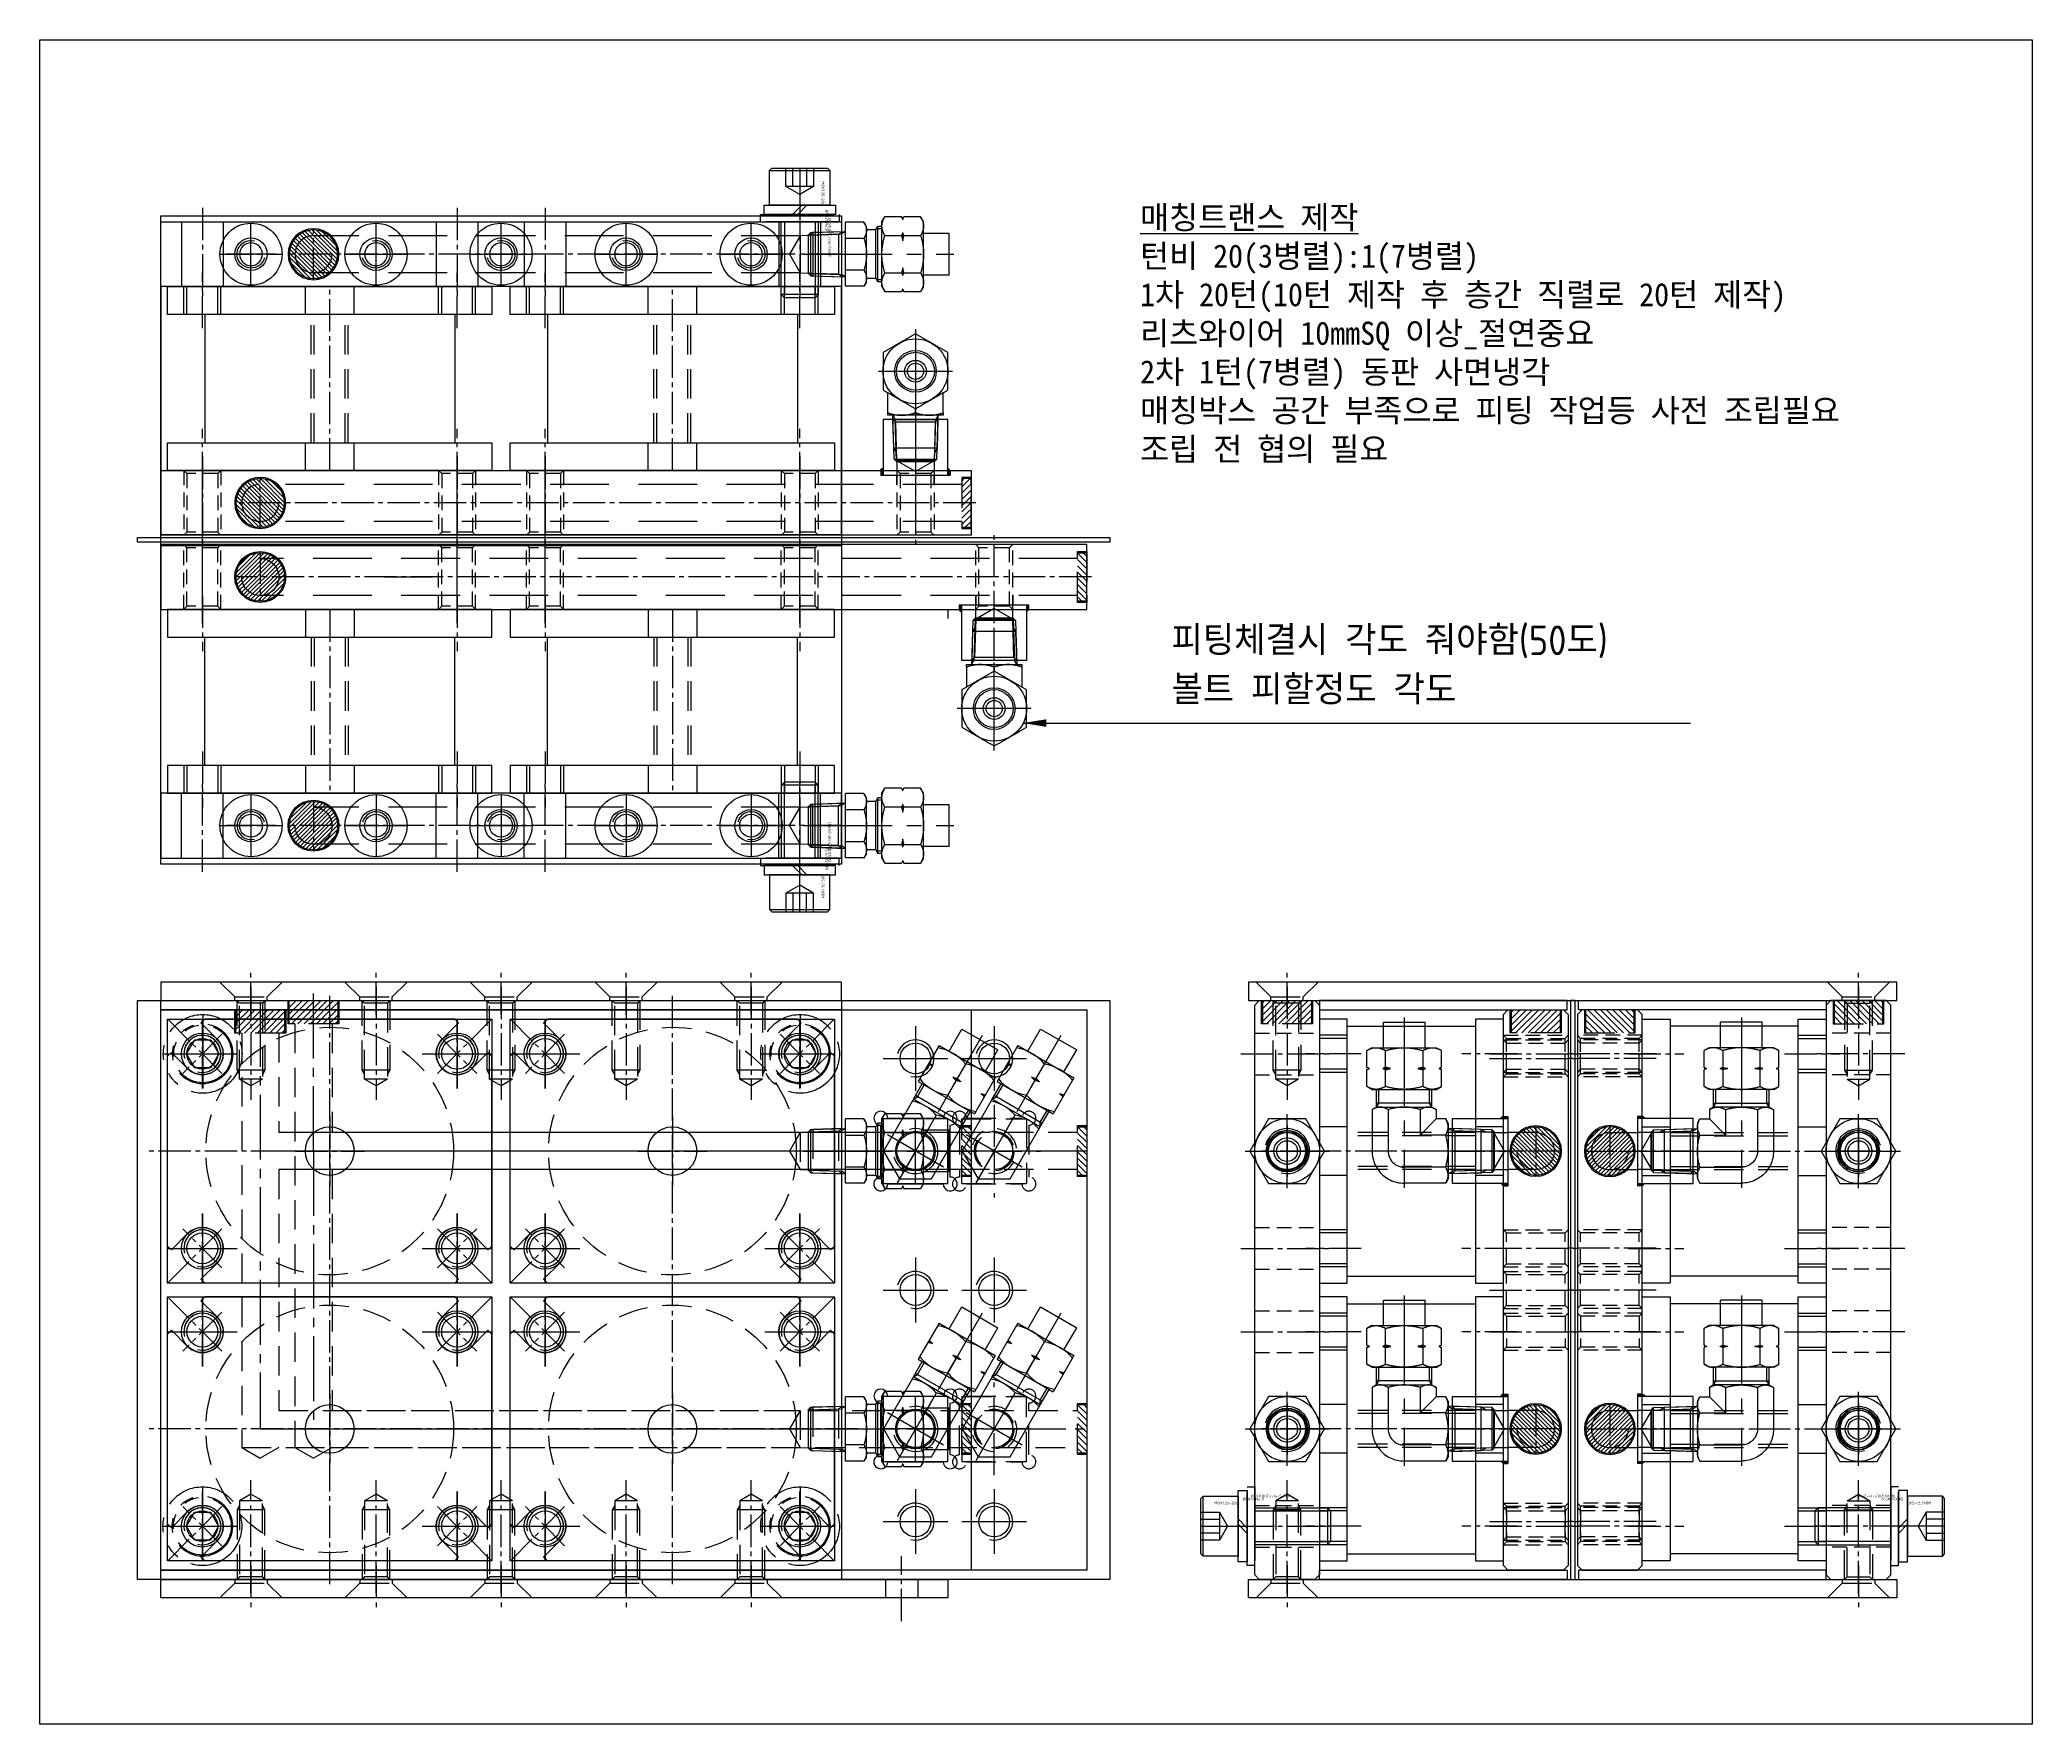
# Model space of a CAD drawing. Header units: millimetres. Extents: x -4251 to 2609, y -1673 to 4048.
# Drawn here: x -2410.2 to -1979.9, y 920.3 to 1284 of the extents above; entities that cross this region are included whole.
import ezdxf
from ezdxf.enums import TextEntityAlignment as Align

# ---------------------------------------------------------------- set-up
doc = ezdxf.new("R2010")
doc.units = ezdxf.units.MM
for name, pattern in [('CENTER', [50.8, 31.75, -6.35, 6.35, -6.35]), ('CENTER1', [10, 7, -1, 1, -1]), ('CENTER2', [28.575, 19.05, -3.175, 3.175, -3.175]), ('HIDDEN', [9.525, 6.35, -3.175]), ('HIDDEN2', [4.7625, 3.175, -1.5875]), ('HIDDENX2', [19.05, 12.7, -6.35]), ('PHANTOM2', [31.75, 15.875, -3.175, 3.175, -3.175, 3.175, -3.175])]:
    doc.linetypes.add(name, pattern=pattern)
for name, color, linetype in [('CENTER', 1, 'CENTER'), ('HIDDEN', 2, 'HIDDEN'), ('PV-529CA', 7, 'Continuous'), ('THIN', 3, 'Continuous'), ('가는실선', 6, 'Continuous'), ('외형선', 7, 'Continuous'), ('중심선', 3, 'CENTER2')]:
    doc.layers.add(name, color=color, linetype=linetype)
doc.styles.add('HAN', font='')
doc.styles.get("Standard").update_dxf_attribs({"font": 'ISOCP.SHX', "bigfont": 'WHGTXT.SHX'})
doc.styles.get('HAN').set_extended_font_data('GulimChe')
doc.dimstyles.new('PS-2', dxfattribs={"dimscale": 2, "dimtxt": 3.2, "dimasz": 2.5, "dimexe": 2, "dimexo": 2.5, "dimgap": 2, "dimtad": 1, "dimtoh": 1, "dimrnd": 0.05, "dimzin": 12, "dimdsep": 46, "dimtxsty": 'Standard', "dimcen": 0, "dimclrt": 2, "dimazin": 3, "dimtfac": 1, "dimtofl": 0, "dimtmove": 0, "dimatfit": 3, "dimfxl": 0, "dimtolj": 1, "dimtzin": 0, "dimarcsym": 0})

# ---------------------------------------------------------------- blocks, each defined once
blk = doc.blocks.new('A$C25E8251D')
at = {"color": 2, "linetype": 'HIDDEN'}
for p, q in [((6, 53.5, 0), (0, 53.5, 0)), ((6, 52.82, 0), (0, 52.82, 0)), ((6, 46.18, 0), (0, 46.18, 0)), ((6, 45.5, 0), (0, 45.5, 0)), ((6, 11.5, 0), (0, 11.5, 0)), ((6, 10.82, 0), (0, 10.82, 0)), ((6, 4.18, 0), (0, 4.18, 0)), ((6, 3.5, 0), (0, 3.5, 0))]:
    blk.add_line(p, q, dxfattribs=at)
at = {"color": 6}
for p, q in [((6, 55.5, 0), (33.7, 55.5, 0)), ((6, 1.5, 0), (33.7, 1.5, 0))]:
    blk.add_line(p, q, dxfattribs=at)
at = {"color": 1, "linetype": 'CENTER1'}
for p, q in [((9, 49.5, 0), (-3, 49.5, 0)), ((42.7, 49.5, 0), (30.7, 49.5, 0)), ((44.7, 28.5, 0), (-5, 28.5, 0)), ((9, 7.5, 0), (-3, 7.5, 0)), ((42.7, 7.5, 0), (30.7, 7.5, 0))]:
    blk.add_line(p, q, dxfattribs=at)
at = {"color": 250, "linetype": 'HIDDEN'}
for p, q in [((6, 33.75, 0), (0, 33.75, 0)), ((33.7, 32.5, 0), (6, 32.5, 0)), ((33.7, 31.82, 0), (6, 31.82, 0)), ((39.7, 33.75, 0), (33.7, 33.75, 0)), ((6, 23.25, 0), (0, 23.25, 0)), ((33.7, 25.18, 0), (6, 25.18, 0)), ((33.7, 24.5, 0), (6, 24.5, 0)), ((39.7, 23.25, 0), (33.7, 23.25, 0))]:
    blk.add_line(p, q, dxfattribs=at)
at = {"color": 1}
for points in [[(0, 0), (6, 0), (6, 57), (0, 57)], [(33.7, 0), (39.7, 0), (39.7, 57), (33.7, 57)]]:
    blk.add_lwpolyline(points, close=True, dxfattribs=at)
blk = doc.blocks.new('A$C3721125D')
h = blk.add_hatch(color=256)
h.paths.add_polyline_path([(0, 7), (0, 7.5), (-1, 7.5), (-1, 7)])
h.paths.add_polyline_path([(-1, 7), (-1, 7.5, 0.414214), (-1.5, 7)])
h = blk.add_hatch(color=256)
h.paths.add_polyline_path([(0, -7), (0, -7.5), (-1, -7.5), (-1, -7)])
h.paths.add_polyline_path([(-1, -7), (-1, -7.5, -0.414214), (-1.5, -7)])
at = {"color": 2, "linetype": 'HIDDENX2'}
for p, q in [((-5.8, -4.67), (-5.8, 4.67)), ((-3.08, 4), (0, 4)), ((-3.08, -4), (-3.08, 4)), ((-3.08, -4), (0, -4))]:
    blk.add_line(p, q, dxfattribs=at)
at = {"color": 1, "linetype": 'CENTER1'}
blk.add_line((-12, 0, 0), (0, 0, 0), dxfattribs=at)
at = {"color": 1}
blk.add_lwpolyline([(0, 7), (0, -7), (-12, -7), (-12, 7)], close=True, dxfattribs=at)
at = {"color": 2, "linetype": 'HIDDENX2'}
for points in [[(-4.74, 4.06), (-5.8, 4.67), (-12, 4.86)], [(-12, -4.86), (-11.4, -4.26), (-11.4, 4.26), (-12, 4.86)], [(-11.4, -4.26), (-3.08, -4), (-0.77, 0), (-3.08, 4), (-11.4, 4.26)], [(-12, -4.86), (-5.8, -4.67), (-4.74, -4.06)]]:
    blk.add_lwpolyline(points, dxfattribs=at)
blk.add_arc((-1, 7), 0.5, 90, 180)
blk = doc.blocks.new('A$C1A5B22AB')
at = {"linetype": 'HIDDEN2', "ltscale": 2}
h = blk.add_hatch(dxfattribs=at)
h.set_pattern_fill('ANSI31', color=2, scale=0.3)
h.set_pattern_definition([(45, (-2608.7733, -255.9336), (-0.6735192, 0.6735192), [])])
h.paths.add_polyline_path([(-28.55, 76.4), (-18.05, 76.4), (-18.05, 71.4), (-28.55, 71.4)])
h = blk.add_hatch()
h.set_pattern_fill('ANSI31', color=4, scale=0.2, angle=-90)
h.set_pattern_definition([(315, (-883.60244, 2386.59126), (0.4490128, 0.4490128), [])])
edge = h.paths.add_edge_path()
edge.add_arc((-23.3, 45.9), 5.25, 0, 360)
h = blk.add_hatch()
h.set_pattern_fill('ANSI31', color=4, scale=0.2, angle=-90)
h.set_pattern_definition([(315, (-883.60244, 2326.59126), (0.4490128, 0.4490128), [])])
edge = h.paths.add_edge_path()
edge.add_arc((-23.3, -14.1), 5.25, 0, 360)
at = {"color": 6}
for p, q in [((-30.3, 75.4, 0), (-29.3, 76.4, 0)), ((-30.3, -43.6, 0), (-30.3, 75.4, 0)), ((-29.3, 76.4, 0), (-17.3, 76.4, 0)), ((-17.3, 76.4, 0), (-16.3, 75.4, 0)), ((-16.3, 75.4, 0), (-16.3, -43.6, 0)), ((-29.3, -44.6, 0), (-30.3, -43.6, 0)), ((-17.3, -44.6, 0), (-29.3, -44.6, 0)), ((-17.3, -44.6, 0), (-16.3, -43.6, 0))]:
    blk.add_line(p, q, dxfattribs=at)
at = {"color": 2, "linetype": 'HIDDEN2'}
for p, q in [((-30.3, 70.9, 0), (-16.3, 70.9, 0)), ((-29.62, 70.22, 0), (-16.97, 70.22, 0)), ((-30.3, 62.9, 0), (-16.3, 62.9, 0)), ((-29.62, 63.57, 0), (-16.97, 63.57, 0)), ((-30.3, 28.9, 0), (-16.3, 28.9, 0)), ((-29.62, 28.22, 0), (-16.97, 28.22, 0)), ((-29.62, 21.57, 0), (-16.97, 21.57, 0)), ((-30.3, 20.9, 0), (-16.3, 20.9, 0)), ((-30.3, 10.9, 0), (-16.3, 10.9, 0)), ((-29.62, 10.22, 0), (-16.97, 10.22, 0)), ((-30.3, 2.9, 0), (-16.3, 2.9, 0)), ((-29.62, 3.57, 0), (-16.97, 3.57, 0)), ((-30.3, -31.1, 0), (-16.3, -31.1, 0)), ((-29.62, -31.78, 0), (-16.97, -31.78, 0)), ((-29.62, -38.43, 0), (-16.97, -38.43, 0)), ((-30.3, -39.1, 0), (-16.3, -39.1, 0))]:
    blk.add_line(p, q, dxfattribs=at)
at = {"color": 250, "linetype": 'HIDDEN2'}
for p, q in [((-30.3, 69.9, 0), (-16.3, 69.9, 0)), ((-29.62, 69.22, 0), (-16.97, 69.22, 0)), ((-30.3, 61.9, 0), (-16.3, 61.9, 0)), ((-29.62, 62.57, 0), (-16.97, 62.57, 0)), ((-30.3, 19.9, 0), (-16.3, 19.9, 0)), ((-29.62, 19.22, 0), (-16.97, 19.22, 0)), ((-30.3, 11.9, 0), (-16.3, 11.9, 0)), ((-29.62, 12.57, 0), (-16.97, 12.57, 0)), ((-30.3, -30.1, 0), (-16.3, -30.1, 0)), ((-29.62, -30.78, 0), (-16.97, -30.78, 0)), ((-30.3, -38.1, 0), (-16.3, -38.1, 0)), ((-29.62, -37.43, 0), (-16.97, -37.43, 0))]:
    blk.add_line(p, q, dxfattribs=at)
at = {"color": 1, "linetype": 'CENTER1'}
for p, q in [((-33.3, 66.9, 0), (-13.3, 66.9, 0)), ((-23.3, 51.4, 0), (-23.3, 40.4, 0)), ((-17.8, 45.9, 0), (-28.8, 45.9, 0)), ((-33.3, 24.9, 0), (-13.3, 24.9, 0)), ((-33.3, 6.9, 0), (-13.3, 6.9, 0)), ((-23.3, -8.6, 0), (-23.3, -19.6, 0)), ((-17.8, -14.1, 0), (-28.8, -14.1, 0)), ((-33.3, -35.1, 0), (-13.3, -35.1, 0))]:
    blk.add_line(p, q, dxfattribs=at)
at = {"color": 250, "linetype": 'CENTER1'}
for p, q in [((-33.3, 65.9, 0), (-13.3, 65.9, 0)), ((-33.3, 15.9, 0), (-13.3, 15.9, 0)), ((-33.3, -34.1, 0), (-13.3, -34.1, 0))]:
    blk.add_line(p, q, dxfattribs=at)
at = {"color": 2, "linetype": 'HIDDENX2'}
for p, q in [((-30.3, 53.4, 0), (-29.3, 53.4, 0)), ((-23.3, 49.9, 0), (-29.3, 49.9, 0)), ((-23.3, 41.9, 0), (-29.3, 41.9, 0)), ((-30.3, 38.4, 0), (-29.3, 38.4, 0)), ((-30.3, -6.6, 0), (-29.3, -6.6, 0)), ((-23.3, -10.1, 0), (-29.3, -10.1, 0)), ((-23.3, -18.1, 0), (-29.3, -18.1, 0)), ((-30.3, -21.6, 0), (-29.3, -21.6, 0))]:
    blk.add_line(p, q, dxfattribs=at)
at = {"color": 2}
for p, q in [((-29.3, 53.4, 0), (-29.3, 38.4, 0)), ((-29.3, -6.6, 0), (-29.3, -21.6, 0))]:
    blk.add_line(p, q, dxfattribs=at)
at = {"color": 2, "linetype": 'HIDDEN2', "ltscale": 2, "elevation": 0}
for points in [[(-28.8, 76.4), (-17.8, 76.4), (-17.8, 71.4), (-28.8, 71.4)], [(-28.55, 76.4), (-18.05, 76.4), (-18.05, 71.4), (-28.55, 71.4)]]:
    blk.add_lwpolyline(points, close=True, dxfattribs=at)
at = {"color": 2, "linetype": 'HIDDEN2', "elevation": 0}
for points in [[(-30.3, 62.9), (-29.62, 63.57), (-29.62, 70.22), (-30.3, 70.9)], [(-16.3, 62.9), (-16.97, 63.57), (-16.97, 70.22), (-16.3, 70.9)], [(-30.3, 20.9), (-29.62, 21.57), (-29.62, 28.22), (-30.3, 28.9)], [(-16.3, 20.9), (-16.97, 21.57), (-16.97, 28.22), (-16.3, 28.9)], [(-30.3, 10.9), (-29.62, 10.22), (-29.62, 3.57), (-30.3, 2.9)], [(-16.3, 10.9), (-16.97, 10.22), (-16.97, 3.57), (-16.3, 2.9)], [(-30.3, -31.1), (-29.62, -31.78), (-29.62, -38.43), (-30.3, -39.1)], [(-16.3, -31.1), (-16.97, -31.78), (-16.97, -38.43), (-16.3, -39.1)]]:
    blk.add_lwpolyline(points, dxfattribs=at)
at = {"color": 250, "linetype": 'HIDDEN2', "elevation": 0}
for points in [[(-30.3, 61.9), (-29.62, 62.57), (-29.62, 69.22), (-30.3, 69.9)], [(-16.3, 61.9), (-16.97, 62.57), (-16.97, 69.22), (-16.3, 69.9)], [(-30.3, 11.9), (-29.62, 12.57), (-29.62, 19.22), (-30.3, 19.9)], [(-16.3, 11.9), (-16.97, 12.57), (-16.97, 19.22), (-16.3, 19.9)], [(-30.3, -38.1), (-29.62, -37.43), (-29.62, -30.78), (-30.3, -30.1)], [(-16.3, -38.1), (-16.97, -37.43), (-16.97, -30.78), (-16.3, -30.1)]]:
    blk.add_lwpolyline(points, dxfattribs=at)
at = {"color": 6}
for centre in [(-23.3, 45.9, 0), (-23.3, -14.1, 0)]:
    blk.add_circle(centre, 5.5, dxfattribs=at)
at = {"color": 4}
for centre in [(-23.3, 45.9, 0), (-23.3, -14.1, 0)]:
    blk.add_circle(centre, 5.25, dxfattribs=at)
at = {"color": 2, "linetype": 'HIDDENX2'}
for centre in [(-23.3, 45.9, 0), (-23.3, -14.1, 0)]:
    blk.add_circle(centre, 4, dxfattribs=at)
for p in [(-29.3, 45.9, 0), (-29.3, -14.1, 0)]:
    blk.add_blockref('A$C3721125D', p)
blk = doc.blocks.new('A$C64392E4F')
at = {"linetype": 'HIDDEN2', "ltscale": 2}
h = blk.add_hatch(dxfattribs=at)
h.set_pattern_fill('ANSI31', color=2, scale=0.3)
h.set_pattern_definition([(45, (-2592.4756, -218.8296), (-0.6735192, 0.6735192), [])])
h.paths.add_polyline_path([(-12.25, 113.5), (-1.75, 113.5), (-1.75, 108.5), (-12.25, 108.5)])
at = {"color": 250, "linetype": 'CENTER1'}
for p, q in [((-7, 116.5, 0), (-7, 92.08, 0)), ((-7, -14.5, 0), (-7, 9.92, 0))]:
    blk.add_line(p, q, dxfattribs=at)
at = {"color": 6}
for p, q in [((-14, 112.5, 0), (-13, 113.5, 0)), ((-14, -10.5, 0), (-14, 112.5, 0)), ((-13, 113.5, 0), (-1, 113.5, 0)), ((-1, 113.5, 0), (0, 112.5, 0)), ((0, 112.5, 0), (0, -10.5, 0)), ((-13, -11.5, 0), (-14, -10.5, 0)), ((-1, -11.5, 0), (-13, -11.5, 0)), ((-1, -11.5, 0), (0, -10.5, 0))]:
    blk.add_line(p, q, dxfattribs=at)
at = {"color": 2, "linetype": 'HIDDEN2'}
for p, q in [((-14, 106.5), (0, 106.5)), ((-14, 97.5), (0, 97.5)), ((-14, 64.5), (0, 64.5)), ((-14, 55.5), (0, 55.5)), ((-14, 46.5), (0, 46.5)), ((-14, 37.5), (0, 37.5)), ((-14, 4.5), (0, 4.5)), ((-14, -4.5), (0, -4.5))]:
    blk.add_line(p, q, dxfattribs=at)
at = {"color": 1, "linetype": 'CENTER1'}
for p, q in [((-17, 102), (3, 102)), ((-7, 86.5, 0), (-7, 75.5, 0)), ((-1.5, 81, 0), (-12.5, 81, 0)), ((-17, 60), (3, 60)), ((-17, 42), (3, 42)), ((-7, 26.5, 0), (-7, 15.5, 0)), ((-1.5, 21, 0), (-12.5, 21, 0)), ((-17, 0), (3, 0))]:
    blk.add_line(p, q, dxfattribs=at)
at = {"color": 250, "linetype": 'HIDDEN2', "ltscale": 2}
for p, q in [((-4, 98.5, 0), (-10, 98.5, 0)), ((-4.54, 96.5, 0), (-9.46, 96.5, 0)), ((-4.54, 5.5, 0), (-9.46, 5.5, 0)), ((-4, 3.5, 0), (-10, 3.5, 0))]:
    blk.add_line(p, q, dxfattribs=at)
at = {"color": 2, "linetype": 'HIDDEN2', "ltscale": 2, "elevation": 0}
for points in [[(-12.5, 113.5), (-1.5, 113.5), (-1.5, 108.5), (-12.5, 108.5)], [(-12.25, 113.5), (-1.75, 113.5), (-1.75, 108.5), (-12.25, 108.5)]]:
    blk.add_lwpolyline(points, close=True, dxfattribs=at)
at = {"color": 250, "linetype": 'HIDDEN2', "ltscale": 2, "elevation": 0}
for points in [[(-9.46, 97.56), (-10, 98.5), (-10, 113.5)], [(-4, 113.5), (-4.54, 112.96), (-9.46, 112.96), (-10, 113.5)], [(-4.54, 112.96), (-4.54, 96.5), (-7, 95.08), (-9.46, 96.5), (-9.46, 112.96)], [(-4, 113.5), (-4, 98.5), (-4.54, 97.56)], [(-9.46, 4.44), (-10, 3.5), (-10, -11.5)], [(-4.54, -10.96), (-4.54, 5.5), (-7, 6.92), (-9.46, 5.5), (-9.46, -10.96)], [(-4, -11.5), (-4, 3.5), (-4.54, 4.44)], [(-4, -11.5), (-4.54, -10.96), (-9.46, -10.96), (-10, -11.5)]]:
    blk.add_lwpolyline(points, dxfattribs=at)
for centre in [(-7, 81, 0), (-7, 21, 0)]:
    blk.add_circle(centre, 4.37)
at = {"color": 6}
for centre in [(-7, 81, 0), (-7, 21, 0)]:
    blk.add_circle(centre, 4, dxfattribs=at)
at = {"layer": 'CENTER'}
for p, q in [((-7, 85.86, 0), (-7, 76.14, 0)), ((-11.86, 81, 0), (-2.14, 81, 0)), ((-7, 25.86, 0), (-7, 16.14, 0)), ((-11.86, 21, 0), (-2.14, 21, 0))]:
    blk.add_line(p, q, dxfattribs=at)
at = {"layer": 'THIN'}
for centre in [(-7, 81, 0), (-7, 21, 0)]:
    blk.add_arc(centre, 4.86, 255, 165, dxfattribs=at)
blk = doc.blocks.new('A$C7371613F')
at = {"color": 1, "linetype": 'CENTER1'}
for p, q in [((0, -3, 0), (0, 7, 0)), ((123.4, -3, 0), (123.4, 7, 0))]:
    blk.add_line(p, q, dxfattribs=at)
at = {"color": 2, "linetype": 'HIDDEN'}
for p, q in [((-3.5, 0, 0), (-3.5, 0.8, 0)), ((-3.5, 0.8, 0), (3.5, 0.8, 0)), ((3.5, 0, 0), (3.5, 0.8, 0)), ((119.9, 0, 0), (119.9, 0.8, 0)), ((119.9, 0.8, 0), (126.9, 0.8, 0)), ((126.9, 0, 0), (126.9, 0.8, 0))]:
    blk.add_line(p, q, dxfattribs=at)
at = {"color": 6, "elevation": 0}
blk.add_lwpolyline([(-8.3, 0), (131.7, 0), (131.7, 4), (-8.3, 4), (-8.3, 0)], dxfattribs=at)
at = {"color": 2, "linetype": 'HIDDEN', "elevation": 0}
for points in [[(-3.5, 0.8), (-6.7, 4)], [(3.5, 0.8), (6.7, 4)], [(119.9, 0.8), (116.7, 4)], [(126.9, 0.8), (130.1, 4)]]:
    blk.add_lwpolyline(points, dxfattribs=at)
blk = doc.blocks.new('A$C6DFB66A4')
at = {"color": 6, "linetype": 'PHANTOM2'}
for p, q in [((-11.1, -6.5), (-11.1, 6.5)), ((-11.6, 0), (16.4, 0)), ((-7.6, 3), (-7.6, -3)), ((-1.6, -0.43), (-3.6, 1.57)), ((-1.6, -1.57), (-3.6, 0.43)), ((0, 3.32), (16.4, 3.32)), ((15.72, 4), (15.72, -4)), ((0, -3.32), (16.4, -3.32))]:
    blk.add_line(p, q, dxfattribs=at)
for points in [[(-3.6, -6.5), (-11.1, -6.5), (-11.6, -6), (-11.6, 6), (-11.1, 6.5), (-3.6, 6.5)], [(-3.6, 7.7), (-1.6, 7.7), (-1.6, -7.7), (-3.6, -7.7)], [(-1.6, 8.5), (0, 8.5), (0, -8.5), (-1.6, -8.5)]]:
    blk.add_lwpolyline(points, close=True, dxfattribs=at)
for points in [[(-11.6, 3), (-7.6, 3), (-5.87, 0), (-5.87, 0), (-7.6, -3), (-11.6, -3)], [(-11.6, 1.5), (-7.6, 1.5)], [(0, 4), (15.72, 4), (16.4, 3.32), (16.4, -3.32), (15.72, -4), (0, -4)], [(-7.6, -1.5), (-11.6, -1.5)]]:
    blk.add_lwpolyline(points, dxfattribs=at)
for s, p in [('M8X1.25-20L', (-8.72, 5.03)), ('%%C8X2t(No.2)', (-2.6, 5.86)), ('%%C8X0.8t(Circle-Small)', (-0.8, 6.5))]:
    blk.add_text(s, height=0.6, dxfattribs=at).set_placement(p, align=Align.MIDDLE_LEFT)
blk = doc.blocks.new('A$C1B3D22F5')
at = {"color": 2, "linetype": 'HIDDEN'}
for p, q in [((13.85, 31.5, 0), (19.85, 31.5, 0)), ((13.85, 30.82, 0), (19.85, 30.82, 0)), ((13.85, 24.18, 0), (19.85, 24.18, 0)), ((13.85, 23.5, 0), (19.85, 23.5, 0)), ((-19.85, 5.25, 0), (-13.85, 5.25, 0)), ((13.85, 5.25, 0), (19.85, 5.25, 0)), ((-13.85, 4, 0), (13.85, 4, 0)), ((-13.85, 3.32, 0), (13.85, 3.32, 0)), ((-13.85, -3.32, 0), (13.85, -3.32, 0)), ((-13.85, -4, 0), (13.85, -4, 0)), ((-19.85, -5.25, 0), (-13.85, -5.25, 0)), ((13.85, -5.25, 0), (19.85, -5.25, 0)), ((13.85, -23.5, 0), (19.85, -23.5, 0)), ((13.85, -24.18, 0), (19.85, -24.18, 0)), ((13.85, -30.82, 0), (19.85, -30.82, 0)), ((13.85, -31.5, 0), (19.85, -31.5, 0))]:
    blk.add_line(p, q, dxfattribs=at)
at = {"color": 1, "linetype": 'CENTER1'}
for p, q in [((-22.85, 27.5, 0), (-10.85, 27.5, 0)), ((10.85, 27.5, 0), (22.85, 27.5, 0)), ((-19.85, 0, 0), (19.85, 0, 0)), ((-22.85, -27.5, 0), (-10.85, -27.5, 0)), ((10.85, -27.5, 0), (22.85, -27.5, 0))]:
    blk.add_line(p, q, dxfattribs=at)
at = {"color": 6}
for p, q in [((13.85, 27, 0), (-13.85, 27, 0)), ((13.85, -27, 0), (-13.85, -27, 0))]:
    blk.add_line(p, q, dxfattribs=at)
at = {"color": 1, "elevation": 0}
for points in [[(-13.85, 35), (-19.85, 35), (-19.85, -35), (-13.85, -35)], [(19.85, 35), (13.85, 35), (13.85, -35), (19.85, -35)]]:
    blk.add_lwpolyline(points, close=True, dxfattribs=at)
blk = doc.blocks.new('A$C6A5E3453')
at = {"color": 1, "linetype": 'CENTER1'}
blk.add_line((0, -12, 0), (0, 0, 0), dxfattribs=at)
at = {"color": 2, "linetype": 'HIDDENX2'}
for p, q in [((-4, -3.08), (-4, 0)), ((4, -3.08), (-4, -3.08)), ((4, -3.08), (4, 0)), ((4.67, -5.8), (-4.67, -5.8))]:
    blk.add_line(p, q, dxfattribs=at)
at = {"color": 1}
blk.add_lwpolyline([(-7, 0), (7, 0), (7, -12), (-7, -12)], close=True, dxfattribs=at)
at = {"color": 2, "linetype": 'HIDDENX2'}
for points in [[(4.26, -11.4), (4, -3.08), (0, -0.77), (-4, -3.08), (-4.26, -11.4)], [(-4.06, -4.74), (-4.67, -5.8), (-4.86, -12)], [(4.86, -12), (4.67, -5.8), (4.06, -4.74)], [(4.86, -12), (4.26, -11.4), (-4.26, -11.4), (-4.86, -12)]]:
    blk.add_lwpolyline(points, dxfattribs=at)
blk = doc.blocks.new('A$C74E65FFC')
h = blk.add_hatch()
h.set_pattern_fill('ANSI31', color=4, scale=0.2)
h.set_pattern_definition([(45, (-2362.3629, -842.4774), (-0.4490128, 0.4490128), [])])
edge = h.paths.add_edge_path()
edge.add_arc((-21.67, 17.83), 5.25, 0, 360)
at = {"linetype": 'HIDDEN2', "ltscale": 2}
h = blk.add_hatch(dxfattribs=at)
h.set_pattern_fill('ANSI31', color=2, scale=0.3, angle=-90)
h.set_pattern_definition([(315, (-197.4971, 2603.3029), (0.6735192, 0.6735192), [])])
h.paths.add_polyline_path([(131.83, 23.08), (131.83, 12.58), (129.83, 12.58), (129.83, 23.08)])
h = blk.add_hatch(color=256)
h.paths.add_polyline_path([(112.83, 11.83), (112.33, 11.83), (112.33, 10.83), (112.83, 10.83)])
h.paths.add_polyline_path([(112.83, 10.83), (112.33, 10.83, 0.414214), (112.83, 10.33)])
h = blk.add_hatch(color=256)
h.paths.add_polyline_path([(126.83, 11.83), (127.33, 11.83), (127.33, 10.83), (126.83, 10.83)])
h.paths.add_polyline_path([(126.83, 10.83), (127.33, 10.83, -0.414214), (126.83, 10.33)])
at = {"color": 1, "linetype": 'CENTER1'}
for p, q in [((-34.17, 7.83, 0), (-34.17, 27.83, 0)), ((20.83, 7.83, 0), (20.83, 27.83, 0)), ((39.83, 7.83, 0), (39.83, 27.83, 0)), ((94.83, 7.83, 0), (94.83, 27.83, 0)), ((119.83, 7.83, 0), (119.83, 27.83, 0)), ((-21.67, 23.33, 0), (-21.67, 12.33, 0)), ((132.83, 17.83, 0), (-27.17, 17.83, 0))]:
    blk.add_line(p, q, dxfattribs=at)
at = {"color": 6}
for p, q in [((131.83, 24.83, 0), (-43.17, 24.83, 0)), ((-43.17, 24.83, 0), (-43.17, 10.83, 0)), ((131.83, 10.83), (131.83, 24.83, 0)), ((-43.17, 10.83, 0), (131.83, 10.83, 0))]:
    blk.add_line(p, q, dxfattribs=at)
at = {"color": 2, "linetype": 'HIDDEN2'}
for p, q in [((-38.17, 10.83, 0), (-38.17, 24.83, 0)), ((-37.49, 11.5, 0), (-37.49, 24.15, 0)), ((-30.84, 11.5, 0), (-30.84, 24.15, 0)), ((-30.17, 10.83, 0), (-30.17, 24.83, 0)), ((16.83, 10.83, 0), (16.83, 24.83, 0)), ((17.51, 11.5, 0), (17.51, 24.15, 0)), ((24.16, 11.5, 0), (24.16, 24.15, 0)), ((24.83, 10.83, 0), (24.83, 24.83, 0)), ((35.83, 10.83, 0), (35.83, 24.83, 0)), ((36.51, 11.5, 0), (36.51, 24.15, 0)), ((43.16, 11.5, 0), (43.16, 24.15, 0)), ((43.83, 10.83, 0), (43.83, 24.83, 0)), ((90.83, 10.83, 0), (90.83, 24.83, 0)), ((91.51, 11.5, 0), (91.51, 24.15, 0)), ((98.16, 11.5, 0), (98.16, 24.15, 0)), ((98.83, 10.83, 0), (98.83, 24.83, 0)), ((115.83, 10.83, 0), (115.83, 24.83, 0)), ((116.51, 11.5, 0), (116.51, 24.15, 0)), ((123.16, 11.5, 0), (123.16, 24.15, 0)), ((123.83, 10.83, 0), (123.83, 24.83, 0))]:
    blk.add_line(p, q, dxfattribs=at)
at = {"color": 2, "linetype": 'HIDDENX2'}
for p, q in [((129.83, 21.83, 0), (-21.7, 21.83, 0)), ((129.83, 13.83, 0), (-21.67, 13.83, 0)), ((112.33, 10.83, 0), (112.33, 11.83, 0)), ((127.33, 10.83, 0), (127.33, 11.83, 0))]:
    blk.add_line(p, q, dxfattribs=at)
at = {"color": 250, "linetype": 'HIDDENX2'}
for p, q in [((115.83, 13.83, 0), (115.83, 11.83, 0)), ((123.83, 13.83, 0), (123.83, 11.83, 0))]:
    blk.add_line(p, q, dxfattribs=at)
at = {"color": 2}
blk.add_line((112.33, 11.83, 0), (127.33, 11.83, 0), dxfattribs=at)
at = {"color": 2, "linetype": 'HIDDEN2', "elevation": 0}
for points in [[(-30.17, 24.83), (-30.84, 24.15), (-37.49, 24.15), (-38.17, 24.83)], [(24.83, 24.83), (24.16, 24.15), (17.51, 24.15), (16.83, 24.83)], [(43.83, 24.83), (43.16, 24.15), (36.51, 24.15), (35.83, 24.83)], [(98.83, 24.83), (98.16, 24.15), (91.51, 24.15), (90.83, 24.83)], [(123.83, 24.83), (123.16, 24.15), (116.51, 24.15), (115.83, 24.83)], [(-30.17, 10.83), (-30.84, 11.5), (-37.49, 11.5), (-38.17, 10.83)], [(24.83, 10.83), (24.16, 11.5), (17.51, 11.5), (16.83, 10.83)], [(43.83, 10.83), (43.16, 11.5), (36.51, 11.5), (35.83, 10.83)], [(98.83, 10.83), (98.16, 11.5), (91.51, 11.5), (90.83, 10.83)], [(123.83, 10.83), (123.16, 11.5), (116.51, 11.5), (115.83, 10.83)]]:
    blk.add_lwpolyline(points, dxfattribs=at)
at = {"color": 2, "linetype": 'HIDDEN2', "ltscale": 2, "elevation": 0}
for points in [[(131.83, 23.33), (131.83, 12.33), (129.83, 12.33), (129.83, 23.33)], [(131.83, 23.08), (131.83, 12.58), (129.83, 12.58), (129.83, 23.08)]]:
    blk.add_lwpolyline(points, close=True, dxfattribs=at)
at = {"color": 6}
blk.add_circle((-21.67, 17.83, 0), 5.5, dxfattribs=at)
at = {"color": 4}
blk.add_circle((-21.67, 17.83, 0), 5.25, dxfattribs=at)
at = {"color": 2, "linetype": 'HIDDENX2'}
blk.add_circle((-21.67, 17.83, 0), 4, dxfattribs=at)
blk.add_arc((112.83, 10.83, 0), 0.5, 180, 270)
blk.add_blockref('A$C6A5E3453', (119.83, 11.83, 0))
blk = doc.blocks.new('A$C5ED477E8')
h = blk.add_hatch()
h.set_pattern_fill('ANSI31', color=4, scale=0.2)
h.set_pattern_definition([(45, (-2382.2376, -843.6845), (-0.4490128, 0.4490128), [])])
edge = h.paths.add_edge_path()
edge.add_arc((-41.54, 16.62), 5.25, 0, 360)
at = {"color": 1, "linetype": 'CENTER1'}
for p, q in [((-65.54, 6.62, 0), (-65.54, 26.62, 0)), ((-10.54, 6.62, 0), (-10.54, 26.62, 0)), ((8.46, 6.62, 0), (8.46, 26.62, 0)), ((63.46, 6.62, 0), (63.46, 26.62, 0)), ((-41.54, 22.16, 0), (-41.54, 11.08, 0)), ((72.46, 16.62, 0), (-47.08, 16.62, 0))]:
    blk.add_line(p, q, dxfattribs=at)
at = {"color": 6}
for p, q in [((72.46, 23.62, 0), (-74.54, 23.62, 0)), ((-74.54, 23.62, 0), (-74.54, 9.62, 0)), ((72.46, 9.62, 0), (72.46, 23.62, 0)), ((-74.54, 9.62, 0), (72.46, 9.62, 0))]:
    blk.add_line(p, q, dxfattribs=at)
at = {"color": 2, "linetype": 'HIDDENX2'}
for p, q in [((63.53, 20.62, 0), (-41.58, 20.62, 0)), ((63.54, 12.62, 0), (63.54, 20.62, 0)), ((66.26, 11.95, 0), (66.26, 21.29, 0)), ((63.53, 12.62, 0), (-41.54, 12.62, 0))]:
    blk.add_line(p, q, dxfattribs=at)
at = {"color": 2, "linetype": 'HIDDENX2', "elevation": 0}
for points in [[(71.86, 12.36), (63.54, 12.62), (61.22, 16.62), (63.54, 20.62), (71.86, 20.88)], [(65.19, 20.68), (66.26, 21.29), (72.46, 21.48)], [(72.46, 11.76), (71.86, 12.36), (71.86, 20.88), (72.46, 21.48)], [(72.46, 11.76), (66.26, 11.95), (65.19, 12.56)]]:
    blk.add_lwpolyline(points, dxfattribs=at)
at = {"color": 6}
blk.add_circle((-41.54, 16.62, 0), 5.5, dxfattribs=at)
at = {"color": 4}
blk.add_circle((-41.54, 16.62, 0), 5.25, dxfattribs=at)
for centre in [(-55.04, 16.62, 0), (-28.04, 16.62, 0), (-1.04, 16.62, 0), (25.96, 16.62, 0), (52.96, 16.62, 0)]:
    blk.add_circle(centre, 2.46)
at = {"color": 2, "linetype": 'HIDDENX2'}
blk.add_circle((-41.54, 16.62, 0), 4, dxfattribs=at)
at = {"layer": 'CENTER'}
for p, q in [((-55.04, 21.94, 0), (-55.04, 11.3, 0)), ((-28.04, 21.94, 0), (-28.04, 11.3, 0)), ((-1.04, 21.94, 0), (-1.04, 11.3, 0)), ((25.96, 21.94, 0), (25.96, 11.3, 0)), ((52.96, 21.94, 0), (52.96, 11.3, 0)), ((-49.72, 16.62, 0), (-60.36, 16.62, 0)), ((-33.36, 16.62, 0), (-22.72, 16.62, 0)), ((-6.36, 16.62, 0), (4.28, 16.62, 0)), ((-6.36, 16.62, 0), (4.28, 16.62, 0)), ((20.64, 16.62, 0), (31.28, 16.62, 0)), ((47.64, 16.62, 0), (58.28, 16.62, 0))]:
    blk.add_line(p, q, dxfattribs=at)
at = {"layer": 'HIDDEN', "ltscale": 10}
for p, q in [((-70.04, 9.62, 0), (-70.04, 23.62, 0)), ((-61.04, 9.62, 0), (-61.04, 23.62, 0)), ((-15.04, 9.62, 0), (-15.04, 23.62, 0)), ((-6.04, 9.62, 0), (-6.04, 23.62, 0)), ((3.96, 9.62, 0), (3.96, 23.62, 0)), ((12.96, 9.62, 0), (12.96, 23.62, 0)), ((58.96, 9.62, 0), (58.96, 23.62, 0)), ((67.96, 9.62, 0), (67.96, 23.62, 0))]:
    blk.add_line(p, q, dxfattribs=at)
at = {"layer": 'THIN'}
for centre, start, end in [((-55.04, 16.62, 0), 15, 285), ((-28.04, 16.62, 0), 255, 165), ((-1.04, 16.62, 0), 255, 165), ((25.96, 16.62, 0), 255, 165), ((52.96, 16.62, 0), 255, 165)]:
    blk.add_arc(centre, 3, start, end, dxfattribs=at)
blk = doc.blocks.new('A$C61D72ECD')
h = blk.add_hatch()
h.set_pattern_fill('ANSI31', color=4, scale=0.2)
h.set_pattern_definition([(45, (-2441.2538, -839.72475), (-0.4490128, 0.4490128), [])])
edge = h.paths.add_edge_path()
edge.add_arc((-100.56, 20.58), 5.25, 0, 360)
at = {"linetype": 'HIDDEN2', "ltscale": 2}
h = blk.add_hatch(dxfattribs=at)
h.set_pattern_fill('ANSI31', color=2, scale=0.3, angle=-90)
h.set_pattern_definition([(315, (-251.3881, 2606.0555), (0.6735192, 0.6735192), [])])
h.paths.add_polyline_path([(77.94, 25.83), (77.94, 15.33), (75.94, 15.33), (75.94, 25.83)])
h = blk.add_hatch(color=256)
h.paths.add_polyline_path([(50.94, 14.58), (50.44, 14.58), (50.44, 13.58), (50.94, 13.58)])
h.paths.add_polyline_path([(50.94, 13.58), (50.44, 13.58, 0.414214), (50.94, 13.08)])
h = blk.add_hatch(color=256)
h.paths.add_polyline_path([(64.94, 14.58), (65.44, 14.58), (65.44, 13.58), (64.94, 13.58)])
h.paths.add_polyline_path([(64.94, 13.58), (65.44, 13.58, -0.414214), (64.94, 13.08)])
at = {"color": 1, "linetype": 'CENTER1'}
for p, q in [((-113.06, 10.58, 0), (-113.06, 30.58, 0)), ((-58.06, 10.58, 0), (-58.06, 30.58, 0)), ((-39.06, 10.58, 0), (-39.06, 30.58, 0)), ((15.94, 10.58, 0), (15.94, 30.58, 0)), ((57.94, 10.58, 0), (57.94, 30.58, 0)), ((-100.56, 26.08, 0), (-100.56, 15.08, 0)), ((78.94, 20.58, 0), (-106.06, 20.58, 0))]:
    blk.add_line(p, q, dxfattribs=at)
at = {"color": 6}
for p, q in [((77.94, 27.58, 0), (-122.06, 27.58, 0)), ((-122.06, 27.58, 0), (-122.06, 13.58, 0)), ((77.94, 13.58, 0), (77.94, 27.58, 0)), ((-122.06, 13.58, 0), (77.94, 13.58, 0))]:
    blk.add_line(p, q, dxfattribs=at)
at = {"color": 2, "linetype": 'HIDDEN2'}
for p, q in [((-117.06, 13.58, 0), (-117.06, 27.58, 0)), ((-116.38, 14.26, 0), (-116.38, 26.9, 0)), ((-109.74, 14.26, 0), (-109.74, 26.9, 0)), ((-109.06, 13.58, 0), (-109.06, 27.58, 0)), ((-62.06, 13.58, 0), (-62.06, 27.58, 0)), ((-61.38, 14.26, 0), (-61.38, 26.9, 0)), ((-54.74, 14.26, 0), (-54.74, 26.9, 0)), ((-54.06, 13.58, 0), (-54.06, 27.58, 0)), ((-43.06, 13.58, 0), (-43.06, 27.58, 0)), ((-42.38, 14.26, 0), (-42.38, 26.9, 0)), ((-35.74, 14.26, 0), (-35.74, 26.9, 0)), ((-35.06, 13.58, 0), (-35.06, 27.58, 0)), ((11.94, 13.58, 0), (11.94, 27.58, 0)), ((12.62, 14.26, 0), (12.62, 26.9, 0)), ((19.26, 14.26, 0), (19.26, 26.9, 0)), ((19.94, 13.58, 0), (19.94, 27.58, 0)), ((53.94, 13.58, 0), (53.94, 27.58, 0)), ((54.62, 14.26, 0), (54.62, 26.9, 0)), ((61.26, 14.26, 0), (61.26, 26.9, 0)), ((61.94, 13.58, 0), (61.94, 27.58, 0))]:
    blk.add_line(p, q, dxfattribs=at)
at = {"color": 2, "linetype": 'HIDDENX2'}
for p, q in [((75.94, 24.58, 0), (-100.6, 24.58, 0)), ((75.94, 16.58, 0), (-100.56, 16.58, 0)), ((50.44, 13.58, 0), (50.44, 14.58, 0)), ((65.44, 13.58, 0), (65.44, 14.58, 0))]:
    blk.add_line(p, q, dxfattribs=at)
at = {"color": 2}
blk.add_line((50.44, 14.58, 0), (65.44, 14.58, 0), dxfattribs=at)
at = {"color": 250, "linetype": 'HIDDENX2'}
for p, q in [((53.94, 16.58, 0), (53.94, 14.58, 0)), ((61.94, 16.58, 0), (61.94, 14.58, 0))]:
    blk.add_line(p, q, dxfattribs=at)
at = {"color": 2, "linetype": 'HIDDEN2', "elevation": 0}
for points in [[(-109.06, 27.58), (-109.74, 26.9), (-116.38, 26.9), (-117.06, 27.58)], [(-54.06, 27.58), (-54.74, 26.9), (-61.38, 26.9), (-62.06, 27.58)], [(-35.06, 27.58), (-35.74, 26.9), (-42.38, 26.9), (-43.06, 27.58)], [(19.94, 27.58), (19.26, 26.9), (12.62, 26.9), (11.94, 27.58)], [(61.94, 27.58), (61.26, 26.9), (54.62, 26.9), (53.94, 27.58)], [(-109.06, 13.58), (-109.74, 14.26), (-116.38, 14.26), (-117.06, 13.58)], [(-54.06, 13.58), (-54.74, 14.26), (-61.38, 14.26), (-62.06, 13.58)], [(-35.06, 13.58), (-35.74, 14.26), (-42.38, 14.26), (-43.06, 13.58)], [(19.94, 13.58), (19.26, 14.26), (12.62, 14.26), (11.94, 13.58)], [(61.94, 13.58), (61.26, 14.26), (54.62, 14.26), (53.94, 13.58)]]:
    blk.add_lwpolyline(points, dxfattribs=at)
at = {"color": 2, "linetype": 'HIDDEN2', "ltscale": 2, "elevation": 0}
for points in [[(77.94, 26.08), (77.94, 15.08), (75.94, 15.08), (75.94, 26.08)], [(77.94, 25.83), (77.94, 15.33), (75.94, 15.33), (75.94, 25.83)]]:
    blk.add_lwpolyline(points, close=True, dxfattribs=at)
at = {"color": 6}
blk.add_circle((-100.56, 20.58, 0), 5.5, dxfattribs=at)
at = {"color": 4}
blk.add_circle((-100.56, 20.58, 0), 5.25, dxfattribs=at)
at = {"color": 2, "linetype": 'HIDDENX2'}
blk.add_circle((-100.56, 20.58, 0), 4, dxfattribs=at)
blk.add_arc((50.94, 13.58, 0), 0.5, 180, 270)
at = {"layer": 'CENTER'}
blk.add_line((-73.88, 20.58, 0), (-63.24, 20.58, 0), dxfattribs=at)
blk.add_blockref('A$C6A5E3453', (57.94, 14.58, 0))
blk = doc.blocks.new('A$C60C83D6E')
at = {"color": 1, "linetype": 'CENTER1'}
for p, q in [((0, -6.7), (0, 6.7)), ((27, -6.7, 0), (27, 6.7, 0)), ((54, -6.7, 0), (54, 6.7, 0)), ((81, -6.7, 0), (81, 6.7, 0)), ((108, -6.7, 0), (108, 6.7, 0)), ((-6.7, 0), (6.7, 0)), ((20.3, 0, 0), (33.7, 0, 0)), ((47.3, 0, 0), (60.7, 0, 0)), ((74.3, 0, 0), (87.7, 0, 0)), ((101.3, 0, 0), (114.7, 0, 0)), ((0, -116.7), (0, -130.1)), ((27, -116.7, 0), (27, -130.1, 0)), ((54, -116.7, 0), (54, -130.1, 0)), ((81, -116.7, 0), (81, -130.1, 0)), ((108, -116.7, 0), (108, -130.1, 0)), ((-6.7, -123.4), (6.7, -123.4)), ((20.3, -123.4, 0), (33.7, -123.4, 0)), ((47.3, -123.4, 0), (60.7, -123.4, 0)), ((74.3, -123.4, 0), (87.7, -123.4, 0)), ((101.3, -123.4, 0), (114.7, -123.4, 0))]:
    blk.add_line(p, q, dxfattribs=at)
at = {"color": 6, "elevation": 0}
blk.add_lwpolyline([(-19.5, 8.3), (127.5, 8.3), (127.5, -131.7), (-19.5, -131.7)], close=True, dxfattribs=at)
at = {"color": 6}
for centre, radius in [((0, 0), 6.7), ((27, 0, 0), 6.7), ((54, 0, 0), 6.7), ((81, 0, 0), 6.7), ((108, 0, 0), 6.7), ((0, 0), 3.5), ((27, 0, 0), 3.5), ((54, 0, 0), 3.5), ((81, 0, 0), 3.5), ((108, 0, 0), 3.5), ((0, -123.4), 6.7), ((0, -123.4), 3.5), ((27, -123.4, 0), 6.7), ((27, -123.4, 0), 3.5), ((54, -123.4, 0), 6.7), ((54, -123.4, 0), 3.5), ((81, -123.4, 0), 6.7), ((81, -123.4, 0), 3.5), ((108, -123.4, 0), 6.7), ((108, -123.4, 0), 3.5)]:
    blk.add_circle(centre, radius, dxfattribs=at)
blk = doc.blocks.new('A$C1A1F7E32')
at = {"layer": 'PV-529CA'}
for p, q in [((4.5, 30.33), (-4.5, 30.33)), ((-4.5, 30.33), (-4.5, 24.83)), ((4.5, 30.33), (4.5, 24.83)), ((-7, 24.83), (-8.08, 24.2)), ((-8.08, 24.2), (-8.08, 20.58)), ((7, 24.83), (-7, 24.83)), ((-4.04, 20.58), (-4.04, 24.2)), ((4.04, 20.58), (4.04, 24.2)), ((7, 24.83), (8.08, 24.2)), ((8.08, 20.58), (8.08, 24.2)), ((-7.58, 20.33), (-8.08, 20.58)), ((-7.58, 20.33), (-8.08, 20.08)), ((-8.08, 20.08), (-8.08, 16.46)), ((-7.52, 20.33), (-7.58, 20.33)), ((-2.92, 20.33), (-4.6, 20.33)), ((-4.04, 16.46), (-4.04, 20.08)), ((4.6, 20.33), (2.92, 20.33)), ((4.04, 16.46), (4.04, 20.08)), ((7.58, 20.33), (7.52, 20.33)), ((7.58, 20.33), (8.08, 20.58)), ((7.58, 20.33), (8.08, 20.08)), ((8.08, 16.46), (8.08, 20.08)), ((-7, 15.83), (-8.08, 16.46)), ((7, 15.83), (-7, 15.83)), ((-6, 15.83), (-6, 14.93)), ((6, 14.93), (-6, 14.93)), ((-5.25, 14.5), (-6, 14.93)), ((5.25, 14.5), (-5.25, 14.5)), ((-5.25, 14.5), (-5.25, 12.5)), ((5.25, 14.5), (6, 14.93)), ((5.25, 14.5), (5.25, 12.5)), ((6, 15.83), (6, 14.93)), ((7, 15.83), (8.08, 16.46)), ((-6, 12.5), (-6.93, 11.96)), ((-6.93, 11.96), (-6.93, 8)), ((6, 12.5), (-6, 12.5)), ((-3.46, 8), (-3.46, 11.96)), ((3.46, 11.96), (3.46, 8)), ((6, 12.5), (6.93, 11.96)), ((6.93, 11.96), (6.93, 8)), ((6.93, 8), (-6.93, 8)), ((-4.67, 0.5), (-4.9, 8)), ((4.67, 0.5), (4.9, 8)), ((4.67, 0.5), (-4.67, 0.5)), ((-4.15, 0), (-4.67, 0.5)), ((4.15, 0), (-4.15, 0)), ((4.15, 0), (4.67, 0.5))]:
    blk.add_line(p, q, dxfattribs=at)
for points, weights in [([(-8.08, 24.2), (-7, 24.83), (-6.06, 24.83)], [1, 1.0379548493, 1]), ([(-6.06, 24.83), (-5.12, 24.83), (-4.04, 24.2)], [1, 1.0379548493, 1]), ([(-4.04, 24.2), (-1.88, 24.83), (0, 24.83)], [1, 1.0379548493, 1]), ([(0, 24.83), (1.88, 24.83), (4.04, 24.2)], [1, 1.0379548493, 1]), ([(4.04, 24.2), (5.12, 24.83), (6.06, 24.83)], [1, 1.0379548493, 1]), ([(6.06, 24.83), (7, 24.83), (8.08, 24.2)], [1, 1.0379548493, 1]), ([(-7.52, 20.33), (-7.79, 20.43), (-8.08, 20.58)], [1, 1.00259269997, 1]), ([(-8.08, 20.08), (-7.79, 20.23), (-7.52, 20.33)], [1, 1.00259269997, 1]), ([(-4.04, 20.58), (-4.33, 20.43), (-4.6, 20.33)], [1, 1.00259269997, 1]), ([(-4.6, 20.33), (-4.33, 20.23), (-4.04, 20.08)], [1, 1.00259269997, 1]), ([(-2.92, 20.33), (-3.46, 20.43), (-4.04, 20.58)], [1, 1.00259269997, 1]), ([(-4.04, 20.08), (-3.46, 20.23), (-2.92, 20.33)], [1, 1.00259269997, 1]), ([(4.04, 20.58), (3.46, 20.43), (2.92, 20.33)], [1, 1.00259269997, 1]), ([(2.92, 20.33), (3.46, 20.23), (4.04, 20.08)], [1, 1.00259269997, 1]), ([(4.6, 20.33), (4.33, 20.43), (4.04, 20.58)], [1, 1.00259269997, 1]), ([(4.04, 20.08), (4.33, 20.23), (4.6, 20.33)], [1, 1.00259269997, 1]), ([(8.08, 20.58), (7.79, 20.43), (7.52, 20.33)], [1, 1.00259269997, 1]), ([(7.52, 20.33), (7.79, 20.23), (8.08, 20.08)], [1, 1.00259269997, 1]), ([(-6.06, 15.83), (-7, 15.83), (-8.08, 16.46)], [1, 1.0379548493, 1]), ([(-4.04, 16.46), (-5.12, 15.83), (-6.06, 15.83)], [1, 1.0379548493, 1]), ([(0, 15.83), (-1.88, 15.83), (-4.04, 16.46)], [1, 1.0379548493, 1]), ([(4.04, 16.46), (1.88, 15.83), (0, 15.83)], [1, 1.0379548493, 1]), ([(6.06, 15.83), (5.12, 15.83), (4.04, 16.46)], [1, 1.0379548493, 1]), ([(8.08, 16.46), (7, 15.83), (6.06, 15.83)], [1, 1.0379548493, 1]), ([(-6.93, 11.96), (-6, 12.5), (-5.2, 12.5)], [1, 1.0379548493, 1]), ([(-5.2, 12.5), (-4.39, 12.5), (-3.46, 11.96)], [1, 1.0379548493, 1]), ([(-3.46, 11.96), (-1.61, 12.5), (0, 12.5)], [1, 1.0379548493, 1]), ([(0, 12.5), (1.61, 12.5), (3.46, 11.96)], [1, 1.0379548493, 1]), ([(3.46, 11.96), (4.39, 12.5), (5.2, 12.5)], [1, 1.0379548493, 1]), ([(5.2, 12.5), (6, 12.5), (6.93, 11.96)], [1, 1.0379548493, 1])]:
    blk.add_rational_spline(points, weights, degree=2, dxfattribs=at)
at = {"layer": '가는실선'}
for p, q in [((-5.5, 15.83), (-5.5, 14.64)), ((5.5, 15.83), (5.5, 14.64)), ((-4.9, 8), (-4.37, 7.08)), ((-4.15, 0), (-4.37, 7.08)), ((4.15, 0), (4.37, 7.08)), ((4.9, 8), (4.37, 7.08))]:
    blk.add_line(p, q, dxfattribs=at)
at = {"layer": '외형선'}
blk.add_line((-4.87, 7.08), (4.87, 7.08), dxfattribs=at)
at = {"layer": '중심선'}
blk.add_line((0, -1), (0, 31.33), dxfattribs=at)
blk = doc.blocks.new('A$C30977485')
at = {"layer": 'PV-529CA', "extrusion": (0, 1, 0)}
for p, q in [((-6, 10.54), (-6, 14.88)), ((6, 10.54), (6, 14.88)), ((6, 10), (-6, 10)), ((-4.6, 0.5), (-4.9, 10)), ((0, 10.54), (0, 11.42)), ((4.6, 0.5), (4.9, 10)), ((-4.6, 0.5), (4.6, 0.5)), ((-4.09, 0), (-4.6, 0.5)), ((-4.09, 0), (4.09, 0)), ((4.09, 0), (4.6, 0.5))]:
    blk.add_line(p, q, dxfattribs=at)
at = {"layer": 'PV-529CA'}
for radius in [7, 4.5, 4.1, 2.35, 1.75]:
    blk.add_circle((0, 19.5), radius, dxfattribs=at)
for points in [[(0, 27.58), (-1.88, 26.5), (-3.5, 25.56)], [(3.5, 25.56), (1.88, 26.5), (0, 27.58)], [(-3.5, 25.56), (-5.12, 24.62), (-7, 23.54)], [(-7, 23.54), (-7, 21.38), (-7, 19.5)], [(7, 23.54), (5.12, 24.62), (3.5, 25.56)], [(7, 19.5), (7, 21.38), (7, 23.54)], [(-7, 19.5), (-7, 17.62), (-7, 15.46)], [(7, 15.46), (7, 17.62), (7, 19.5)], [(-7, 15.46), (-5.12, 14.38), (-3.5, 13.44)], [(-3.5, 13.44), (-1.88, 12.5), (0, 11.42)], [(0, 11.42), (1.88, 12.5), (3.5, 13.44)], [(3.5, 13.44), (5.12, 14.38), (7, 15.46)], [(-6, 10.54), (-4.39, 10), (-3, 10)], [(-6, 10), (-6, 10), (-6, 10.54)], [(-3, 10), (-1.61, 10), (0, 10.54)], [(0, 10.54), (1.61, 10), (3, 10)], [(3, 10), (4.39, 10), (6, 10.54)], [(6, 10.54), (6, 10), (6, 10)]]:
    blk.add_rational_spline(points, [1, 1.0379548493, 1], degree=2, dxfattribs=at)
at = {"layer": '가는실선'}
for p, q in [((-4.9, 10), (-4.37, 9.08)), ((4.9, 10), (4.37, 9.08))]:
    blk.add_line(p, q, dxfattribs=at)
at = {"layer": '가는실선', "extrusion": (0, 1, 0)}
for p, q in [((-4.09, 0), (-4.37, 9.08)), ((4.09, 0), (4.37, 9.08))]:
    blk.add_line(p, q, dxfattribs=at)
at = {"layer": '외형선'}
blk.add_line((-4.87, 9.08), (4.87, 9.08), dxfattribs=at)
at = {"layer": '중심선'}
for p, q in [((0, 28.58), (0, -1)), ((-8, 19.5), (8, 19.5))]:
    blk.add_line(p, q, dxfattribs=at)
blk = doc.blocks.new('A$C22ED3A6F')
blk.add_line((0, -85, 0), (0, -87, 0))
at = {"color": 2, "elevation": 0}
for points in [[(-170, -68.8), (-23, -68.8), (-23, -15.3), (-170, -15.3)], [(35, -70.5), (-175, -70.5), (-175, -69.5), (35, -69.5)], [(-170, -71.2), (-23, -71.2), (-23, -124.7), (-170, -124.7)]]:
    blk.add_lwpolyline(points, close=True, dxfattribs=at)
at = {"layer": 'CENTER'}
blk.add_line((-7, -37.83, 0), (-7, -62, 0), dxfattribs=at)
at = {"layer": 'CENTER', "ltscale": 10}
for p, q in [((-161, -88, 0), (-161, -52, 0)), ((-106, -88, 0), (-106, -52, 0)), ((-87, -88, 0), (-87, -52, 0)), ((-32, -88, 0), (-32, -52, 0))]:
    blk.add_line(p, q, dxfattribs=at)
for name, p, rotation in [('A$C6DFB66A4', (-32, -1.3, 0), 270), ('A$C1A1F7E32', (-30.08, -8.3, 0), 270), ('A$C1B3D22F5', (-133.5, -104.85, 0), 270), ('A$C1B3D22F5', (-59.5, -104.85, 0), 270), ('A$C30977485', (10, -86.92, 0), 180), ('A$C1A1F7E32', (-30.08, -131.7, 0), 270)]:
    blk.add_blockref(name, p, dxfattribs=dict(rotation=rotation))
at = {"xscale": -1}
for name, p, rotation in [('A$C5ED477E8', (-95.46, 8.32, 0), 180), ('A$C1B3D22F5', (-133.5, -35.15, 0), 270), ('A$C1B3D22F5', (-59.5, -35.15, 0), 270), ('A$C74E65FFC', (-126.83, -44.17, 0), 180), ('A$C6DFB66A4', (-32, -138.7, 0), 270)]:
    blk.add_blockref(name, p, dxfattribs=dict(at, rotation=rotation))
for name, p in [('A$C60C83D6E', (-150.5, -8.3, 0)), ('A$C30977485', (-7, -53.08, 0)), ('A$C61D72ECD', (-47.94, -98.58, 0)), ('A$C5ED477E8', (-95.46, -148.32, 0))]:
    blk.add_blockref(name, p)
blk = doc.blocks.new('A$C54F9723F')
at = {"color": 1, "linetype": 'CENTER1'}
for p, q in [((0, 40, 0), (0, -40, 0)), ((-16.76, 23.26), (-28.39, 34.89)), ((16.76, 23.26), (28.39, 34.89)), ((-25.24, 23.26), (-16.76, 31.74)), ((25.24, 23.26), (16.76, 31.74)), ((0, -7.49), (0, 7.49)), ((33.5, 0), (-33.5, 0)), ((-7.49, 0), (7.49, 0)), ((-16.76, -23.26), (-28.39, -34.89)), ((-25.24, -23.26), (-16.76, -31.74)), ((16.76, -23.26), (28.39, -34.89)), ((25.24, -23.26), (16.76, -31.74))]:
    blk.add_line(p, q, dxfattribs=at)
at = {"color": 1}
for p, q in [((-20.5, 35), (-21.32, 34.18)), ((20.5, 35), (-20.5, 35)), ((20.5, 35), (21.32, 34.18)), ((-17.82, 30.68), (-21.32, 34.18)), ((17.82, 30.68), (21.32, 34.18)), ((-27.68, 27.82), (-28.5, 27)), ((-28.5, 27, 0), (-28.5, -27, 0)), ((-24.18, 24.32), (-27.68, 27.82)), ((24.18, 24.32), (27.68, 27.82)), ((27.68, 27.82), (28.5, 27)), ((28.5, 27), (28.5, -27)), ((-24.18, -24.32), (-27.68, -27.82)), ((24.18, -24.32), (27.68, -27.82)), ((-27.68, -27.82), (-28.5, -27)), ((27.68, -27.82), (28.5, -27)), ((-17.82, -30.68), (-21.32, -34.18)), ((-20.5, -35), (-21.32, -34.18)), ((17.82, -30.68), (21.32, -34.18)), ((20.5, -35), (21.32, -34.18)), ((20.5, -35), (-20.5, -35))]:
    blk.add_line(p, q, dxfattribs=at)
at = {"color": 250, "linetype": 'CENTER1'}
for p, q in [((-21, 20.01, 0), (-21, 34.99, 0)), ((21, 20.01, 0), (21, 34.99, 0)), ((-13.51, 27.5, 0), (-28.49, 27.5, 0)), ((28.49, 27.5, 0), (13.51, 27.5, 0)), ((-21, -34.99, 0), (-21, -20.01, 0)), ((21, -34.99, 0), (21, -20.01, 0)), ((-13.51, -27.5, 0), (-28.49, -27.5, 0)), ((28.49, -27.5, 0), (13.51, -27.5, 0))]:
    blk.add_line(p, q, dxfattribs=at)
at = {"color": 250}
blk.add_lwpolyline([(28.5, -35), (-28.5, -35), (-28.5, 35), (28.5, 35)], close=True, dxfattribs=at)
for centre in [(-21, 27.5, 0), (21, 27.5, 0), (-21, -27.5, 0), (21, -27.5, 0)]:
    blk.add_circle(centre, 3.32, dxfattribs=at)
at = {"color": 2, "linetype": 'HIDDEN'}
blk.add_circle((0, 0), 26.75, dxfattribs=at)
at = {"color": 1}
blk.add_circle((0, 0), 5.25, dxfattribs=at)
at = {"color": 250}
for centre in [(-21, 27.5, 0), (21, 27.5, 0), (-21, -27.5, 0), (21, -27.5, 0)]:
    blk.add_arc(centre, 4, 15, 285, dxfattribs=at)
at = {"color": 1}
for centre, start, end in [((-21, 27.5), 225, 45), ((21, 27.5), 135, 315), ((-21, -27.5), 315, 135), ((21, -27.5), 45, 225)]:
    blk.add_arc(centre, 4.5, start, end, dxfattribs=at)
blk = doc.blocks.new('A$C699871DD')
at = {"rotation": 270}
for p in [(-215.66, 0.8, 0), (-141.66, 0.8, 0), (-215.66, -59.2, 0), (-141.66, -59.2, 0)]:
    blk.add_blockref('A$C54F9723F', p, dxfattribs=at)
blk = doc.blocks.new('A$C4EDB7AFF')
at = {"color": 2, "linetype": 'HIDDEN'}
for p, q in [((-22.88, 9.45, 0), (-22.88, 8.65, 0)), ((-22.88, 8.65, 0), (-15.88, 8.65, 0)), ((-15.88, 9.45, 0), (-15.88, 8.65, 0)), ((4.12, 9.45, 0), (4.12, 8.65, 0)), ((4.12, 8.65, 0), (11.12, 8.65, 0)), ((11.12, 9.45, 0), (11.12, 8.65, 0)), ((31.12, 9.45, 0), (31.12, 8.65, 0)), ((31.12, 8.65, 0), (38.12, 8.65, 0)), ((38.12, 9.45, 0), (38.12, 8.65, 0)), ((58.12, 9.45, 0), (58.12, 8.65, 0)), ((58.12, 8.65, 0), (65.12, 8.65, 0)), ((65.12, 9.45, 0), (65.12, 8.65, 0)), ((85.12, 9.45, 0), (85.12, 8.65, 0)), ((85.12, 8.65, 0), (92.12, 8.65, 0)), ((92.12, 9.45, 0), (92.12, 8.65, 0))]:
    blk.add_line(p, q, dxfattribs=at)
at = {"color": 1, "linetype": 'CENTER1'}
for p, q in [((-19.38, 12.45, 0), (-19.38, 2.45, 0)), ((7.62, 12.45, 0), (7.62, 2.45, 0)), ((34.62, 12.45, 0), (34.62, 2.45, 0)), ((61.62, 12.45, 0), (61.62, 2.45, 0)), ((88.62, 12.45, 0), (88.62, 2.45, 0))]:
    blk.add_line(p, q, dxfattribs=at)
at = {"color": 6, "elevation": 0}
blk.add_lwpolyline([(-38.88, 9.45), (108.12, 9.45), (108.12, 5.45), (-38.88, 5.45), (-38.88, 9.45)], dxfattribs=at)
at = {"color": 2, "linetype": 'HIDDEN', "elevation": 0}
for points in [[(-22.88, 8.65), (-26.08, 5.45)], [(-15.88, 8.65), (-12.68, 5.45)], [(4.12, 8.65), (0.92, 5.45)], [(11.12, 8.65), (14.32, 5.45)], [(31.12, 8.65), (27.92, 5.45)], [(38.12, 8.65), (41.32, 5.45)], [(58.12, 8.65), (54.92, 5.45)], [(65.12, 8.65), (68.32, 5.45)], [(85.12, 8.65), (81.92, 5.45)], [(92.12, 8.65), (95.32, 5.45)]]:
    blk.add_lwpolyline(points, dxfattribs=at)
blk = doc.blocks.new('A$C35FF11A1')
at = {"linetype": 'HIDDEN2', "ltscale": 2}
h = blk.add_hatch(dxfattribs=at)
h.set_pattern_fill('ANSI31', color=2, scale=0.3)
h.set_pattern_definition([(45, (-2572.9756, -322.8296), (-0.6735192, 0.6735192), [])])
h.paths.add_polyline_path([(7.25, 9.5), (17.75, 9.5), (17.75, 4.5), (7.25, 4.5)])
h = blk.add_hatch(dxfattribs=at)
h.set_pattern_fill('ANSI31', color=2, scale=0.3, angle=-90)
h.set_pattern_definition([(315, (-138.3296, 2564.4756), (0.6735192, 0.6735192), [])])
h.paths.add_polyline_path([(191, -15.75), (191, -26.25), (189, -26.25), (189, -15.75)])
h = blk.add_hatch(dxfattribs=at)
h.set_pattern_fill('ANSI31', color=2, scale=0.3, angle=-90)
h.set_pattern_definition([(315, (-138.3296, 2504.4756), (0.6735192, 0.6735192), [])])
h.paths.add_polyline_path([(191, -75.75), (191, -86.25), (189, -86.25), (189, -75.75)])
at = {"color": 2, "linetype": 'HIDDEN2', "ltscale": 2}
for p, q in [((8.5, 4.5, 0), (8.5, -85, 0)), ((16.5, 4.5, 0), (16.5, -17, 0)), ((171, -11, 0), (171, -31, 0)), ((189, -17, 0), (16.5, -17, 0)), ((163.5, -15.4, 0), (163.5, -26.6, 0)), ((164, -14, 0), (178, -14, 0)), ((164, -28, 0), (164, -14, 0)), ((165, -13.9, 0), (177, -13.9, 0)), ((171, -13.75, 0), (171, -28.25, 0)), ((178, -14, 0), (178, -28, 0)), ((161, -21, 0), (181, -21, 0)), ((178.25, -21, 0), (163.75, -21, 0)), ((189, -25, 0), (16.5, -25, 0)), ((16.5, -25, 0), (16.5, -77, 0)), ((164, -28, 0), (178, -28, 0)), ((165, -28.1, 0), (177, -28.1, 0)), ((171, -91, 0), (171, -71, 0)), ((16.5, -77, 0), (189, -77, 0)), ((163.5, -86.6, 0), (163.5, -75.4, 0)), ((164, -74, 0), (164, -88, 0)), ((164, -74, 0), (178, -74, 0)), ((165, -73.9, 0), (177, -73.9, 0)), ((171, -88.25, 0), (171, -73.75, 0)), ((178, -88, 0), (178, -74, 0)), ((161, -81, 0), (181, -81, 0)), ((178.25, -81, 0), (163.75, -81, 0)), ((8.5, -85, 0), (189, -85, 0)), ((8.5, -85, 0), (12.5, -87.31, 0)), ((16.5, -85, 0), (12.5, -87.31, 0)), ((164, -88, 0), (178, -88, 0)), ((165, -88.1, 0), (177, -88.1, 0))]:
    blk.add_line(p, q, dxfattribs=at)
at = {"color": 6, "elevation": 0}
blk.add_lwpolyline([(-9, 9.5), (191, 9.5), (191, -111.5), (-9, -111.5)], close=True, dxfattribs=at)
at = {"color": 2, "linetype": 'HIDDEN2', "ltscale": 2, "elevation": 0}
for points in [[(7, 9.5), (18, 9.5), (18, 4.5), (7, 4.5)], [(7.25, 9.5), (17.75, 9.5), (17.75, 4.5), (7.25, 4.5)], [(191, -15.5), (191, -26.5), (189, -26.5), (189, -15.5)], [(191, -15.75), (191, -26.25), (189, -26.25), (189, -15.75)], [(191, -75.5), (191, -86.5), (189, -86.5), (189, -75.5)], [(191, -75.75), (191, -86.25), (189, -86.25), (189, -75.75)]]:
    blk.add_lwpolyline(points, close=True, dxfattribs=at)
at = {"color": 1, "linetype": 'CENTER1', "ltscale": 2, "elevation": 0}
for points in [[(12.5, 11.18), (12.5, -81), (191, -81)], [(191, -21), (12.5, -21)]]:
    blk.add_lwpolyline(points, dxfattribs=at)
at = {"color": 2, "linetype": 'HIDDEN2', "ltscale": 2, "elevation": 0}
for points in [[(178.5, -15.4), (178.5, -26.6)], [(178.5, -86.6), (178.5, -75.4)]]:
    blk.add_lwpolyline(points, dxfattribs=at)
at = {"ltscale": 10}
for centre in [(0, 0), (55, 0), (74, 0), (129, 0), (171, -1, 0), (0, -42), (55, -42), (74, -42), (129, -42), (171, -51, 0), (0, -60), (55, -60), (74, -60), (129, -60), (0, -102), (55, -102), (74, -102), (129, -102), (171, -101, 0)]:
    blk.add_circle(centre, 3.32, dxfattribs=at)
at = {"color": 2, "linetype": 'HIDDEN2', "ltscale": 2}
for centre, radius in [((171, -21, 0), 4.28), ((171, -21, 0), 4.25), ((171, -21, 0), 4), ((171, -81, 0), 4.28), ((171, -81, 0), 4.25), ((171, -81, 0), 4)]:
    blk.add_circle(centre, radius, dxfattribs=at)
for centre, radius, start, end in [((163.5, -13.9, 0), 1.5, 0, 270), ((178.5, -13.9, 0), 1.5, 270, 180), ((171, -21, 0), 4.86, 255, 165), ((163.5, -28.1, 0), 1.5, 90, 0), ((178.5, -28.1, 0), 1.5, 180, 90), ((163.5, -73.9, 0), 1.5, 0, 270), ((178.5, -73.9, 0), 1.5, 270, 180), ((171, -81, 0), 4.86, 195, 105), ((163.5, -88.1, 0), 1.5, 90, 0), ((178.5, -88.1, 0), 1.5, 180, 90)]:
    blk.add_arc(centre, radius, start, end, dxfattribs=at)
at = {"layer": 'CENTER', "ltscale": 10}
for p, q in [((0, 7), (0, -7)), ((55, 7), (55, -7)), ((74, 7), (74, -7)), ((129, 7), (129, -7)), ((171, 6, 0), (171, -8, 0)), ((-7, 0), (7, 0)), ((48, 0), (62, 0)), ((67, 0), (81, 0)), ((122, 0), (136, 0)), ((164, -1, 0), (178, -1, 0)), ((0, -35), (0, -49)), ((55, -35), (55, -49)), ((74, -35), (74, -49)), ((129, -35), (129, -49)), ((-7, -42), (7, -42)), ((48, -42), (62, -42)), ((67, -42), (81, -42)), ((122, -42), (136, -42)), ((171, -44, 0), (171, -58, 0)), ((164, -51, 0), (178, -51, 0)), ((0, -53), (0, -67)), ((55, -53), (55, -67)), ((74, -53), (74, -67)), ((129, -53), (129, -67)), ((-7, -60), (7, -60)), ((48, -60), (62, -60)), ((67, -60), (81, -60)), ((122, -60), (136, -60)), ((171, -94, 0), (171, -108, 0)), ((0, -95), (0, -109)), ((55, -95), (55, -109)), ((74, -95), (74, -109)), ((129, -95), (129, -109)), ((-7, -102), (7, -102)), ((48, -102), (62, -102)), ((67, -102), (81, -102)), ((122, -102), (136, -102)), ((164, -101, 0), (178, -101, 0))]:
    blk.add_line(p, q, dxfattribs=at)
at = {"layer": 'THIN', "ltscale": 10}
for centre in [(0, 0), (55, 0), (74, 0), (129, 0), (171, -1, 0), (0, -42), (55, -42), (74, -42), (129, -42), (171, -51, 0), (0, -60), (55, -60), (74, -60), (129, -60), (0, -102), (55, -102), (74, -102), (129, -102), (171, -101, 0)]:
    blk.add_arc(centre, 4, 255, 165, dxfattribs=at)
blk = doc.blocks.new('A$C67512D08')
at = {"linetype": 'HIDDEN2', "ltscale": 2}
h = blk.add_hatch(dxfattribs=at)
h.set_pattern_fill('ANSI31', color=2, scale=0.3)
h.set_pattern_definition([(45, (-2561.4756, -320.8296), (-0.6735192, 0.6735192), [])])
h.paths.add_polyline_path([(18.75, 11.5), (29.25, 11.5), (29.25, 6.5), (18.75, 6.5)])
at = {"color": 1, "linetype": 'CENTER1'}
for p, q in [((10.5, 14.5, 0), (10.5, -9.92, 0)), ((37.5, 14.5, 0), (37.5, -9.92, 0)), ((64.5, 14.5, 0), (64.5, -9.92, 0)), ((91.5, 14.5, 0), (91.5, -9.92, 0)), ((118.5, 14.5, 0), (118.5, -9.92, 0)), ((0, 7.5, 0), (0, -7.5, 0)), ((55, 7.5, 0), (55, -7.5, 0)), ((74, 7.5, 0), (74, -7.5, 0)), ((129, 7.5, 0), (129, -7.5, 0)), ((-7.5, 0, 0), (7.5, 0, 0)), ((47.5, 0, 0), (62.5, 0, 0)), ((66.5, 0, 0), (81.5, 0, 0)), ((121.5, 0, 0), (136.5, 0, 0)), ((0, -34.5, 0), (0, -49.5, 0)), ((55, -34.5, 0), (55, -49.5, 0)), ((74, -34.5, 0), (74, -49.5, 0)), ((129, -34.5, 0), (129, -49.5, 0)), ((-7.5, -42, 0), (7.5, -42, 0)), ((47.5, -42, 0), (62.5, -42, 0)), ((66.5, -42, 0), (81.5, -42, 0)), ((121.5, -42, 0), (136.5, -42, 0)), ((0, -52.5, 0), (0, -67.5, 0)), ((55, -52.5, 0), (55, -67.5, 0)), ((74, -52.5, 0), (74, -67.5, 0)), ((129, -52.5, 0), (129, -67.5, 0)), ((-7.5, -60, 0), (7.5, -60, 0)), ((47.5, -60, 0), (62.5, -60, 0)), ((66.5, -60, 0), (81.5, -60, 0)), ((121.5, -60, 0), (136.5, -60, 0)), ((0, -94.5, 0), (0, -109.5, 0)), ((10.5, -116.5, 0), (10.5, -92.08, 0)), ((37.5, -116.5, 0), (37.5, -92.08, 0)), ((55, -94.5, 0), (55, -109.5, 0)), ((64.5, -116.5, 0), (64.5, -92.08, 0)), ((74, -94.5, 0), (74, -109.5, 0)), ((91.5, -116.5, 0), (91.5, -92.08, 0)), ((118.5, -116.5, 0), (118.5, -92.08, 0)), ((129, -94.5, 0), (129, -109.5, 0)), ((-7.5, -102, 0), (7.5, -102, 0)), ((47.5, -102, 0), (62.5, -102, 0)), ((66.5, -102, 0), (81.5, -102, 0)), ((121.5, -102, 0), (136.5, -102, 0))]:
    blk.add_line(p, q, dxfattribs=at)
at = {"color": 1, "linetype": 'CENTER1', "ltscale": 2}
blk.add_line((24, -21, 0), (24, 13.18, 0), dxfattribs=at)
at = {"color": 2, "linetype": 'HIDDEN2', "ltscale": 2}
for p, q in [((20, 6.5, 0), (20, -85, 0)), ((28, 6.5, 0), (28, -17, 0)), ((13.5, -3.5, 0), (7.5, -3.5, 0)), ((40.5, -3.5, 0), (34.5, -3.5, 0)), ((67.5, -3.5, 0), (61.5, -3.5, 0)), ((94.5, -3.5, 0), (88.5, -3.5, 0)), ((121.5, -3.5, 0), (115.5, -3.5, 0)), ((12.96, -5.5, 0), (8.04, -5.5, 0)), ((39.96, -5.5, 0), (35.04, -5.5, 0)), ((66.96, -5.5, 0), (62.04, -5.5, 0)), ((93.96, -5.5, 0), (89.04, -5.5, 0)), ((120.96, -5.5, 0), (116.04, -5.5, 0)), ((129.08, -17, 0), (28, -17, 0)), ((129.08, -17, 0), (129.08, -25, 0)), ((131.8, -16.33, 0), (131.8, -25.67, 0)), ((129.08, -25, 0), (28, -25, 0)), ((28, -25, 0), (28, -77, 0)), ((28, -77, 0), (129.08, -77, 0)), ((129.08, -77, 0), (129.08, -85, 0)), ((131.8, -76.33, 0), (131.8, -85.67, 0)), ((20, -85, 0), (129.08, -85, 0)), ((20, -85, 0), (24, -87.31, 0)), ((28, -85, 0), (24, -87.31, 0)), ((13.5, -98.5, 0), (7.5, -98.5, 0)), ((12.96, -96.5, 0), (8.04, -96.5, 0)), ((40.5, -98.5, 0), (34.5, -98.5, 0)), ((39.96, -96.5, 0), (35.04, -96.5, 0)), ((67.5, -98.5, 0), (61.5, -98.5, 0)), ((66.96, -96.5, 0), (62.04, -96.5, 0)), ((94.5, -98.5, 0), (88.5, -98.5, 0)), ((93.96, -96.5, 0), (89.04, -96.5, 0)), ((121.5, -98.5, 0), (115.5, -98.5, 0)), ((120.96, -96.5, 0), (116.04, -96.5, 0))]:
    blk.add_line(p, q, dxfattribs=at)
at = {"color": 6, "elevation": 0}
blk.add_lwpolyline([(-9, 11.5), (138, 11.5), (138, -113.5), (-9, -113.5)], close=True, dxfattribs=at)
at = {"color": 2, "linetype": 'HIDDEN2', "ltscale": 2, "elevation": 0}
for points in [[(8.04, -4.44), (7.5, -3.5), (7.5, 11.5)], [(13.5, 11.5), (12.96, 10.96), (8.04, 10.96), (7.5, 11.5)], [(12.96, 10.96), (12.96, -5.5), (10.5, -6.92), (8.04, -5.5), (8.04, 10.96)], [(13.5, 11.5), (13.5, -3.5), (12.96, -4.44)], [(35.04, -4.44), (34.5, -3.5), (34.5, 11.5)], [(40.5, 11.5), (39.96, 10.96), (35.04, 10.96), (34.5, 11.5)], [(39.96, 10.96), (39.96, -5.5), (37.5, -6.92), (35.04, -5.5), (35.04, 10.96)], [(40.5, 11.5), (40.5, -3.5), (39.96, -4.44)], [(62.04, -4.44), (61.5, -3.5), (61.5, 11.5)], [(67.5, 11.5), (66.96, 10.96), (62.04, 10.96), (61.5, 11.5)], [(66.96, 10.96), (66.96, -5.5), (64.5, -6.92), (62.04, -5.5), (62.04, 10.96)], [(67.5, 11.5), (67.5, -3.5), (66.96, -4.44)], [(89.04, -4.44), (88.5, -3.5), (88.5, 11.5)], [(94.5, 11.5), (93.96, 10.96), (89.04, 10.96), (88.5, 11.5)], [(93.96, 10.96), (93.96, -5.5), (91.5, -6.92), (89.04, -5.5), (89.04, 10.96)], [(94.5, 11.5), (94.5, -3.5), (93.96, -4.44)], [(116.04, -4.44), (115.5, -3.5), (115.5, 11.5)], [(121.5, 11.5), (120.96, 10.96), (116.04, 10.96), (115.5, 11.5)], [(120.96, 10.96), (120.96, -5.5), (118.5, -6.92), (116.04, -5.5), (116.04, 10.96)], [(121.5, 11.5), (121.5, -3.5), (120.96, -4.44)], [(137.4, -16.74), (129.08, -17), (126.77, -21), (129.08, -25), (137.4, -25.26)], [(138, -16.14), (131.8, -16.33), (130.74, -16.94)], [(138, -16.14), (137.4, -16.74), (137.4, -25.26), (138, -25.86)], [(130.74, -25.06), (131.8, -25.67), (138, -25.86)], [(137.4, -76.74), (129.08, -77), (126.77, -81), (129.08, -85), (137.4, -85.26)], [(138, -76.14), (131.8, -76.33), (130.74, -76.94)], [(138, -76.14), (137.4, -76.74), (137.4, -85.26), (138, -85.86)], [(130.74, -85.06), (131.8, -85.67), (138, -85.86)], [(8.04, -97.56), (7.5, -98.5), (7.5, -113.5)], [(12.96, -112.96), (12.96, -96.5), (10.5, -95.08), (8.04, -96.5), (8.04, -112.96)], [(13.5, -113.5), (13.5, -98.5), (12.96, -97.56)], [(35.04, -97.56), (34.5, -98.5), (34.5, -113.5)], [(39.96, -112.96), (39.96, -96.5), (37.5, -95.08), (35.04, -96.5), (35.04, -112.96)], [(40.5, -113.5), (40.5, -98.5), (39.96, -97.56)], [(62.04, -97.56), (61.5, -98.5), (61.5, -113.5)], [(66.96, -112.96), (66.96, -96.5), (64.5, -95.08), (62.04, -96.5), (62.04, -112.96)], [(67.5, -113.5), (67.5, -98.5), (66.96, -97.56)], [(89.04, -97.56), (88.5, -98.5), (88.5, -113.5)], [(93.96, -112.96), (93.96, -96.5), (91.5, -95.08), (89.04, -96.5), (89.04, -112.96)], [(94.5, -113.5), (94.5, -98.5), (93.96, -97.56)], [(116.04, -97.56), (115.5, -98.5), (115.5, -113.5)], [(120.96, -112.96), (120.96, -96.5), (118.5, -95.08), (116.04, -96.5), (116.04, -112.96)], [(121.5, -113.5), (121.5, -98.5), (120.96, -97.56)], [(13.5, -113.5), (12.96, -112.96), (8.04, -112.96), (7.5, -113.5)], [(40.5, -113.5), (39.96, -112.96), (35.04, -112.96), (34.5, -113.5)], [(67.5, -113.5), (66.96, -112.96), (62.04, -112.96), (61.5, -113.5)], [(94.5, -113.5), (93.96, -112.96), (89.04, -112.96), (88.5, -113.5)], [(121.5, -113.5), (120.96, -112.96), (116.04, -112.96), (115.5, -113.5)]]:
    blk.add_lwpolyline(points, dxfattribs=at)
for points in [[(18.5, 11.5), (29.5, 11.5), (29.5, 6.5), (18.5, 6.5)], [(18.75, 11.5), (29.25, 11.5), (29.25, 6.5), (18.75, 6.5)]]:
    blk.add_lwpolyline(points, close=True, dxfattribs=at)
at = {"color": 1, "linetype": 'CENTER1', "ltscale": 2, "elevation": 0}
blk.add_lwpolyline([(138, -21), (24, -21), (24, -81), (138, -81)], dxfattribs=at)
at = {"color": 6}
for centre in [(0, 0, 0), (55, 0, 0), (74, 0, 0), (129, 0, 0), (0, -42, 0), (55, -42, 0), (74, -42, 0), (129, -42, 0), (0, -60, 0), (55, -60, 0), (74, -60, 0), (129, -60, 0), (0, -102, 0), (55, -102, 0), (74, -102, 0), (129, -102, 0)]:
    blk.add_circle(centre, 4.5, dxfattribs=at)
blk = doc.blocks.new('A$C224543A8')
at = {"color": 1, "linetype": 'CENTER1'}
for p, q in [((140.5, -9, 0), (140.5, 5, 0)), ((0, 3, 0), (0, -7, 0)), ((27, 3, 0), (27, -7, 0)), ((54, 3, 0), (54, -7, 0)), ((81, 3, 0), (81, -7, 0)), ((108, 3, 0), (108, -7, 0))]:
    blk.add_line(p, q, dxfattribs=at)
at = {"color": 2, "linetype": 'HIDDEN'}
for p, q in [((-3.5, 0, 0), (-3.5, -0.8, 0)), ((3.5, 0, 0), (3.5, -0.8, 0)), ((23.5, 0, 0), (23.5, -0.8, 0)), ((30.5, 0, 0), (30.5, -0.8, 0)), ((77.5, 0, 0), (77.5, -0.8, 0)), ((84.5, 0, 0), (84.5, -0.8, 0)), ((104.5, 0, 0), (104.5, -0.8, 0)), ((111.5, 0, 0), (111.5, -0.8, 0)), ((137, 0, 0), (137, -4, 0)), ((144, 0, 0), (144, -4, 0)), ((-3.5, -0.8, 0), (3.5, -0.8, 0)), ((23.5, -0.8, 0), (30.5, -0.8, 0)), ((50.5, 0, 0), (50.5, -0.8, 0)), ((50.5, -0.8, 0), (57.5, -0.8, 0)), ((57.5, 0, 0), (57.5, -0.8, 0)), ((77.5, -0.8, 0), (84.5, -0.8, 0)), ((104.5, -0.8, 0), (111.5, -0.8, 0))]:
    blk.add_line(p, q, dxfattribs=at)
at = {"color": 6, "elevation": 0}
blk.add_lwpolyline([(-19.5, 0), (150.5, 0), (150.5, -4), (-19.5, -4), (-19.5, 0)], dxfattribs=at)
at = {"color": 2, "linetype": 'HIDDEN', "elevation": 0}
for points in [[(-3.5, -0.8), (-6.7, -4)], [(3.5, -0.8), (6.7, -4)], [(23.5, -0.8), (20.3, -4)], [(30.5, -0.8), (33.7, -4)], [(50.5, -0.8), (47.3, -4)], [(57.5, -0.8), (60.7, -4)], [(77.5, -0.8), (74.3, -4)], [(84.5, -0.8), (87.7, -4)], [(104.5, -0.8), (101.3, -4)], [(111.5, -0.8), (114.7, -4)]]:
    blk.add_lwpolyline(points, dxfattribs=at)
blk = doc.blocks.new('A$C421973F8')
at = {"color": 1}
blk.add_lwpolyline([(-7, 7), (-7, -7), (7, -7), (7, 7)], close=True, dxfattribs=at)
blk.add_circle((0, 0), 4.28)
blk.add_circle((0, 0), 4, dxfattribs=at)
at = {"layer": 'CENTER'}
for p, q in [((0, -4.86), (0, 4.86)), ((4.86, 0), (-4.86, 0))]:
    blk.add_line(p, q, dxfattribs=at)
at = {"layer": 'THIN'}
blk.add_arc((0, 0), 4.86, 195, 105, dxfattribs=at)
blk = doc.blocks.new('A$C5AAB78A5')
at = {"linetype": 'HIDDEN2', "ltscale": 2}
h = blk.add_hatch(dxfattribs=at)
h.set_pattern_fill('ANSI31', color=2, scale=0.3)
h.set_pattern_definition([(45, (-2572.9756, -322.8296), (-0.6735192, 0.6735192), [])])
h.paths.add_polyline_path([(7.25, 9.5), (17.75, 9.5), (17.75, 4.5), (7.25, 4.5)])
h = blk.add_hatch(dxfattribs=at)
h.set_pattern_fill('ANSI31', color=2, scale=0.3, angle=-90)
h.set_pattern_definition([(315, (-163.3296, 2564.4756), (0.6735192, 0.6735192), [])])
h.paths.add_polyline_path([(166, -15.75), (166, -26.25), (164, -26.25), (164, -15.75)])
h = blk.add_hatch(dxfattribs=at)
h.set_pattern_fill('ANSI31', color=2, scale=0.3, angle=-90)
h.set_pattern_definition([(315, (-163.3296, 2504.4756), (0.6735192, 0.6735192), [])])
h.paths.add_polyline_path([(166, -75.75), (166, -86.25), (164, -86.25), (164, -75.75)])
at = {"color": 2, "linetype": 'HIDDEN2', "ltscale": 2}
for p, q in [((8.5, 4.5, 0), (8.5, -85, 0)), ((16.5, 4.5, 0), (16.5, -17, 0)), ((164, -17, 0), (16.5, -17, 0)), ((164, -25, 0), (16.5, -25, 0)), ((16.5, -25, 0), (16.5, -77, 0)), ((16.5, -77, 0), (164, -77, 0)), ((8.5, -85, 0), (164, -85, 0)), ((8.5, -85, 0), (12.5, -87.31, 0)), ((16.5, -85, 0), (12.5, -87.31, 0))]:
    blk.add_line(p, q, dxfattribs=at)
at = {"color": 6}
for p, q in [((146.5, -26.6, 0), (146.5, -15.4, 0)), ((148, -13.9, 0), (160, -13.9, 0)), ((146.5, -86.6, 0), (146.5, -75.4, 0)), ((148, -73.9, 0), (160, -73.9, 0))]:
    blk.add_line(p, q, dxfattribs=at)
at = {"color": 6, "elevation": 0}
blk.add_lwpolyline([(-9, 9.5), (166, 9.5), (166, -111.5), (-9, -111.5)], close=True, dxfattribs=at)
at = {"color": 2, "linetype": 'HIDDEN2', "ltscale": 2, "elevation": 0}
for points in [[(7, 9.5), (18, 9.5), (18, 4.5), (7, 4.5)], [(7.25, 9.5), (17.75, 9.5), (17.75, 4.5), (7.25, 4.5)], [(166, -15.5), (166, -26.5), (164, -26.5), (164, -15.5)], [(166, -15.75), (166, -26.25), (164, -26.25), (164, -15.75)], [(166, -75.5), (166, -86.5), (164, -86.5), (164, -75.5)], [(166, -75.75), (166, -86.25), (164, -86.25), (164, -75.75)]]:
    blk.add_lwpolyline(points, close=True, dxfattribs=at)
at = {"color": 1, "linetype": 'CENTER1', "ltscale": 2, "elevation": 0}
for points in [[(12.5, 11.18), (12.5, -81), (164.5, -81)], [(164.5, -21), (12.5, -21)]]:
    blk.add_lwpolyline(points, dxfattribs=at)
at = {"color": 6, "elevation": 0}
for points in [[(161.5, -26.6), (161.5, -15.4)], [(161.5, -86.6), (161.5, -75.4)]]:
    blk.add_lwpolyline(points, dxfattribs=at)
for points in [[(146.5, -26.6, 2.414214), (148, -28.1), (160, -28.1, 2.414214), (161.5, -26.6)], [(146.5, -86.6, 2.414214), (148, -88.1), (160, -88.1, 2.414214), (161.5, -86.6)]]:
    blk.add_lwpolyline(points, format="xyb", dxfattribs=at)
at = {"ltscale": 10}
for centre in [(0, 0), (55, 0), (74, 0), (129, 0), (154, -1, 0), (0, -42), (55, -42), (74, -42), (129, -42), (154, -51, 0), (0, -60), (55, -60), (74, -60), (129, -60), (0, -102), (55, -102), (74, -102), (129, -102), (154, -101, 0)]:
    blk.add_circle(centre, 3.32, dxfattribs=at)
at = {"color": 6}
for centre in [(154, -21, 0), (154, -81, 0)]:
    blk.add_circle(centre, 4, dxfattribs=at)
for centre, start, end in [((146.5, -13.9, 0), 0, 270), ((161.5, -13.9, 0), 270, 180), ((146.5, -73.9, 0), 0, 270), ((161.5, -73.9, 0), 270, 180)]:
    blk.add_arc(centre, 1.5, start, end, dxfattribs=at)
at = {"layer": 'CENTER', "ltscale": 10}
for p, q in [((0, 7), (0, -7)), ((55, 7), (55, -7)), ((74, 7), (74, -7)), ((129, 7), (129, -7)), ((154, 6, 0), (154, -8, 0)), ((-7, 0), (7, 0)), ((48, 0), (62, 0)), ((67, 0), (81, 0)), ((122, 0), (136, 0)), ((147, -1, 0), (161, -1, 0)), ((0, -35), (0, -49)), ((55, -35), (55, -49)), ((74, -35), (74, -49)), ((129, -35), (129, -49)), ((-7, -42), (7, -42)), ((48, -42), (62, -42)), ((67, -42), (81, -42)), ((122, -42), (136, -42)), ((154, -44, 0), (154, -58, 0)), ((147, -51, 0), (161, -51, 0)), ((0, -53), (0, -67)), ((55, -53), (55, -67)), ((74, -53), (74, -67)), ((129, -53), (129, -67)), ((-7, -60), (7, -60)), ((48, -60), (62, -60)), ((67, -60), (81, -60)), ((122, -60), (136, -60)), ((154, -94, 0), (154, -108, 0)), ((0, -95), (0, -109)), ((55, -95), (55, -109)), ((74, -95), (74, -109)), ((129, -95), (129, -109)), ((-7, -102), (7, -102)), ((48, -102), (62, -102)), ((67, -102), (81, -102)), ((122, -102), (136, -102)), ((147, -101, 0), (161, -101, 0))]:
    blk.add_line(p, q, dxfattribs=at)
at = {"layer": 'CENTER', "color": 1}
for p, q in [((154, -28.1, 0), (154, -13.9, 0)), ((161.1, -21, 0), (146.9, -21, 0)), ((154, -88.1, 0), (154, -73.9, 0)), ((161.1, -81, 0), (146.9, -81, 0))]:
    blk.add_line(p, q, dxfattribs=at)
at = {"layer": 'THIN', "ltscale": 10}
for centre in [(0, 0), (55, 0), (74, 0), (129, 0), (154, -1, 0), (0, -42), (55, -42), (74, -42), (129, -42), (154, -51, 0), (0, -60), (55, -60), (74, -60), (129, -60), (0, -102), (55, -102), (74, -102), (129, -102), (154, -101, 0)]:
    blk.add_arc(centre, 4, 255, 165, dxfattribs=at)
for p in [(154, -21, 0), (154, -81, 0)]:
    blk.add_blockref('A$C421973F8', p)
blk = doc.blocks.new('A$C6CDA58BF')
at = {"color": 6, "linetype": 'PHANTOM2'}
for p, q in [((0, 8.5), (0, -8.5)), ((-8.5, 0), (8.5, 0))]:
    blk.add_line(p, q, dxfattribs=at)
blk.add_lwpolyline([(1.73, -3), (-1.73, -3), (-3.46, 0), (-1.73, 3), (1.73, 3), (3.46, 0), (1.73, -3)], dxfattribs=at)
for radius in [8.5, 6.5, 6.25]:
    blk.add_circle((0, 0), radius, dxfattribs=at)
blk = doc.blocks.new('A$C24EF5521')
at = {"layer": 'PV-529CA'}
for p, q in [((-18.33, 6), (-14.5, 6)), ((-14.5, 7), (-14.5, -7)), ((-5.5, 7), (-14.5, 7)), ((-5.5, 7), (-5.5, -7)), ((-5.5, 4.5), (0, 4.5)), ((0, 4.5), (0, -4.5)), ((-18.33, -6), (-14.5, -6)), ((-5.5, -7), (-14.5, -7)), ((-5.5, -4.5), (0, -4.5))]:
    blk.add_line(p, q, dxfattribs=at)
at = {"layer": '가는실선'}
for p, q in [((-18.33, 6), (-17.46, 5.5)), ((-17.46, 5.5), (-14.5, 5.5)), ((-18.33, -6), (-17.46, -5.5)), ((-17.46, -5.5), (-14.5, -5.5))]:
    blk.add_line(p, q, dxfattribs=at)
at = {"layer": '외형선'}
for p, q in [((-31.29, 6), (-34.76, 0)), ((-18.33, 6), (-31.29, 6)), ((-18.33, -6), (-18.33, 6)), ((-17.46, -6), (-17.46, 6)), ((-10.25, 7), (-10, 6.02)), ((-10, 6.02), (-9.75, 7)), ((-10, 6.02), (-10, 7)), ((-34.76, 0), (-31.29, -6)), ((-18.87, 0), (-34.76, 0)), ((-10.25, 0), (-10, 0.98)), ((-10, 0.98), (-9.75, 0)), ((-10, -0.98), (-10, 0.98)), ((-9.75, 0), (-10, -0.98)), ((-9.75, 0), (-6.13, 0)), ((-13.87, 0), (-10.25, 0)), ((-10, -0.98), (-10.25, 0)), ((-31.29, -6), (-18.33, -6)), ((-10.25, -7), (-10, -6.02)), ((-10, -6.02), (-9.75, -7)), ((-10, -6.02), (-10, -7))]:
    blk.add_line(p, q, dxfattribs=at)
for centre, radius, start, end in [((-26.99, 3), 8.67, 339.7438, 20.2562), ((-4.39, 3.5), 10.11, 159.7438, 200.2562), ((-15.61, 3.5), 10.11, 339.7438, 20.2562), ((-26.99, -3), 8.67, 339.7438, 20.2562), ((-4.39, -3.5), 10.11, 159.7438, 200.2562), ((-15.61, -3.5), 10.11, 339.7438, 20.2562)]:
    blk.add_arc(centre, radius, start, end, dxfattribs=at)
at = {"layer": '중심선'}
for p, q in [((-27.83, -7), (-27.83, 7)), ((1, 0), (-35.76, 0))]:
    blk.add_line(p, q, dxfattribs=at)
blk = doc.blocks.new('A$C504B16A8')
at = {"color": 2, "elevation": 0}
for points in [[(-41.5, 32.5), (168.5, 32.5), (168.5, -92.5), (-41.5, -92.5)], [(-36.5, 32.5), (110.5, 32.5), (110.5, 30.5), (-36.5, 30.5)], [(-36.5, -90.5), (110.5, -90.5), (110.5, -92.5), (-36.5, -92.5)]]:
    blk.add_lwpolyline(points, close=True, dxfattribs=at)
at = {"xscale": -1, "rotation": 180}
blk.add_blockref('A$C4EDB7AFF', (2.38, 41.95, 0), dxfattribs=at)
for name, p in [('A$C67512D08', (-27.5, 21, 0)), ('A$C35FF11A1', (-27.5, 21, 0)), ('A$C5AAB78A5', (-27.5, 21, 0)), ('A$C6CDA58BF', (-27.43, 21, 0)), ('A$C6CDA58BF', (101.57, 21, 0)), ('A$C6CDA58BF', (-27.5, -81, 0)), ('A$C6CDA58BF', (101.57, -81, 0)), ('A$C224543A8', (-17, -92.5, 0))]:
    blk.add_blockref(name, p)
at = {"linetype": 'HIDDEN'}
blk.add_blockref('A$C699871DD', (215.66, -0.8, 0), dxfattribs=at)
for name, p, rotation in [('A$C24EF5521', (140.42, 24.1, 0), 59.99999999999999), ('A$C24EF5521', (157.42, 24.1, 0), 59.99999999999999), ('A$C1A1F7E32', (103.42, 0, 0), 270), ('A$C24EF5521', (140.42, -35.9, 0), 59.99999999999999), ('A$C24EF5521', (157.42, -35.9, 0), 59.99999999999999), ('A$C1A1F7E32', (103.42, -60, 0), 270)]:
    blk.add_blockref(name, p, dxfattribs=dict(rotation=rotation))
blk = doc.blocks.new('A$C70E4588D')
at = {"color": 0}
blk.add_lwpolyline([(-4.04, 7), (-8.08, 0), (-4.04, -7), (4.04, -7), (8.08, 0), (4.04, 7)], close=True, dxfattribs=at)
blk.add_circle((0, 0), 7, dxfattribs=at)
at = {"layer": '외형선'}
for radius in [4.5, 4.1, 2.85, 2.25]:
    blk.add_circle((0, 0), radius, dxfattribs=at)
at = {"layer": '중심선'}
for p, q in [((0, -8), (0, 8)), ((-9.08, 0), (9.08, 0))]:
    blk.add_line(p, q, dxfattribs=at)
blk = doc.blocks.new('A$C20871C51')
at = {"layer": 'PV-529CA'}
for p, q in [((8.96, 26.43), (0, 26.43)), ((9.5, 25.5), (8.96, 26.43)), ((13.33, 26.5), (13.96, 27.58)), ((13.33, 26.5), (13.33, 12.5)), ((13.96, 27.58), (17.58, 27.58)), ((17.83, 27.08), (17.58, 27.58)), ((17.83, 27.08), (18.08, 27.58)), ((17.83, 27.08), (17.83, 27.02)), ((18.08, 27.58), (21.7, 27.58)), ((22.33, 26.5), (21.7, 27.58)), ((22.33, 26.5), (22.33, 12.5)), ((8.96, 22.96), (0, 22.96)), ((9.5, 25.5), (9.5, 13.5)), ((9.5, 25.5), (13.33, 25.5)), ((13.96, 23.54), (17.58, 23.54)), ((17.83, 24.1), (17.83, 22.42)), ((18.08, 23.54), (21.7, 23.54)), ((22.33, 24), (27.83, 24)), ((27.83, 24), (27.83, 15)), ((-6.93, 10.54), (-6.93, 19.5)), ((-3.46, 10.54), (-3.46, 19.5)), ((6.93, 12.57), (3.46, 16.04)), ((8.96, 16.04), (3.46, 16.04)), ((3.46, 10.54), (3.46, 16.04)), ((9.5, 13.5), (8.96, 12.57)), ((9.5, 13.5), (13.33, 13.5)), ((17.58, 15.46), (13.96, 15.46)), ((17.83, 16.58), (17.83, 14.9)), ((21.7, 15.46), (18.08, 15.46)), ((22.33, 15), (27.83, 15)), ((-6, 10), (-6.93, 10.54)), ((6, 10), (-6, 10)), ((-4.6, 0.5), (-4.9, 10)), ((4.6, 0.5), (4.9, 10)), ((6, 10), (6.93, 10.54)), ((8.96, 12.57), (6.93, 12.57)), ((6.93, 10.54), (6.93, 12.57)), ((13.33, 12.5), (13.96, 11.42)), ((13.96, 11.42), (17.58, 11.42)), ((17.83, 11.92), (17.58, 11.42)), ((17.83, 11.98), (17.83, 11.92)), ((17.83, 11.92), (18.08, 11.42)), ((18.08, 11.42), (21.7, 11.42)), ((22.33, 12.5), (21.7, 11.42)), ((-4.6, 0.5), (4.6, 0.5)), ((-4.09, 0), (-4.6, 0.5)), ((-4.09, 0), (4.09, 0)), ((4.09, 0), (4.6, 0.5))]:
    blk.add_line(p, q, dxfattribs=at)
for points in [[(0, 26.43), (-1.04, 26.43), (-3.11, 25.96), (-5.6, 23.97), (-6.75, 21.57), (-6.93, 20.02), (-6.93, 19.5)], [(0, 22.96), (-0.52, 22.96), (-1.55, 22.73), (-2.8, 21.73), (-3.38, 20.54), (-3.46, 19.76), (-3.46, 19.5)]]:
    blk.add_open_spline(points, degree=3, knots=[0, 0, 0, 0, 0.285714, 0.571429, 0.857143, 1, 1, 1, 1], dxfattribs=at)
for points, weights in [([(9.5, 24.7), (9.5, 25.5), (8.96, 26.43)], [1, 1.0379548493, 1]), ([(13.33, 25.56), (13.33, 26.5), (13.96, 27.58)], [1, 1.0379548493, 1]), ([(17.58, 27.58), (17.73, 27.29), (17.83, 27.02)], [1, 1.00259269997, 1]), ([(17.83, 27.02), (17.93, 27.29), (18.08, 27.58)], [1, 1.00259269997, 1]), ([(21.7, 27.58), (22.33, 26.5), (22.33, 25.56)], [1, 1.0379548493, 1]), ([(8.96, 22.96), (9.5, 23.89), (9.5, 24.7)], [1, 1.0379548493, 1]), ([(9.5, 19.5), (9.5, 21.11), (8.96, 22.96)], [1, 1.0379548493, 1]), ([(13.96, 23.54), (13.33, 24.62), (13.33, 25.56)], [1, 1.0379548493, 1]), ([(13.33, 19.5), (13.33, 21.38), (13.96, 23.54)], [1, 1.0379548493, 1]), ([(17.83, 24.1), (17.73, 23.83), (17.58, 23.54)], [1, 1.00259269997, 1]), ([(17.58, 23.54), (17.73, 22.96), (17.83, 22.42)], [1, 1.00259269997, 1]), ([(18.08, 23.54), (17.93, 23.83), (17.83, 24.1)], [1, 1.00259269997, 1]), ([(17.83, 22.42), (17.93, 22.96), (18.08, 23.54)], [1, 1.00259269997, 1]), ([(22.33, 25.56), (22.33, 24.62), (21.7, 23.54)], [1, 1.0379548493, 1]), ([(21.7, 23.54), (22.33, 21.38), (22.33, 19.5)], [1, 1.0379548493, 1]), ([(8.96, 16.04), (9.5, 17.89), (9.5, 19.5)], [1, 1.0379548493, 1]), ([(13.96, 15.46), (13.33, 17.62), (13.33, 19.5)], [1, 1.0379548493, 1]), ([(22.33, 19.5), (22.33, 17.62), (21.7, 15.46)], [1, 1.0379548493, 1]), ([(9.5, 14.3), (9.5, 15.11), (8.96, 16.04)], [1, 1.0379548493, 1]), ([(8.96, 12.57), (9.5, 13.5), (9.5, 14.3)], [1, 1.0379548493, 1]), ([(13.33, 13.44), (13.33, 14.38), (13.96, 15.46)], [1, 1.0379548493, 1]), ([(13.96, 11.42), (13.33, 12.5), (13.33, 13.44)], [1, 1.0379548493, 1]), ([(17.83, 16.58), (17.73, 16.04), (17.58, 15.46)], [1, 1.00259269997, 1]), ([(17.58, 15.46), (17.73, 15.17), (17.83, 14.9)], [1, 1.00259269997, 1]), ([(18.08, 15.46), (17.93, 16.04), (17.83, 16.58)], [1, 1.00259269997, 1]), ([(17.83, 14.9), (17.93, 15.17), (18.08, 15.46)], [1, 1.00259269997, 1]), ([(21.7, 15.46), (22.33, 14.38), (22.33, 13.44)], [1, 1.0379548493, 1]), ([(22.33, 13.44), (22.33, 12.5), (21.7, 11.42)], [1, 1.0379548493, 1]), ([(-6.93, 10.54), (-6, 10), (-5.2, 10)], [1, 1.0379548493, 1]), ([(-5.2, 10), (-4.39, 10), (-3.46, 10.54)], [1, 1.0379548493, 1]), ([(-3.46, 10.54), (-1.61, 10), (0, 10)], [1, 1.0379548493, 1]), ([(0, 10), (1.61, 10), (3.46, 10.54)], [1, 1.0379548493, 1]), ([(3.46, 10.54), (4.39, 10), (5.2, 10)], [1, 1.0379548493, 1]), ([(5.2, 10), (6, 10), (6.93, 10.54)], [1, 1.0379548493, 1]), ([(17.83, 11.98), (17.73, 11.71), (17.58, 11.42)], [1, 1.00259269997, 1]), ([(18.08, 11.42), (17.93, 11.71), (17.83, 11.98)], [1, 1.00259269997, 1])]:
    blk.add_rational_spline(points, weights, degree=2, dxfattribs=at)
at = {"layer": '가는실선'}
for p, q in [((9.5, 25.5), (10.37, 25)), ((10.37, 25), (13.33, 25)), ((9.5, 13.5), (10.37, 14)), ((10.37, 14), (13.33, 14)), ((-4.9, 10), (-4.37, 9.08)), ((-4.09, 0), (-4.37, 9.08)), ((4.09, 0), (4.37, 9.08)), ((4.9, 10), (4.37, 9.08))]:
    blk.add_line(p, q, dxfattribs=at)
at = {"layer": '외형선'}
for p, q in [((10.37, 13.5), (10.37, 25.5)), ((-4.87, 9.08), (4.87, 9.08))]:
    blk.add_line(p, q, dxfattribs=at)
at = {"layer": '중심선'}
for p, q in [((0, -1), (0, 27.43)), ((28.83, 19.5), (-7.93, 19.5))]:
    blk.add_line(p, q, dxfattribs=at)

msp = doc.modelspace()

# ---------------------------------------------------------------- linework, layer by layer
at = {"elevation": 0}
msp.add_lwpolyline([(-2410.1852, 1284.0421), (-1979.9409, 1284.0421), (-1979.9409, 920.3344), (-2410.1852, 920.3344)], close=True, dxfattribs=at)
at = {"color": 2, "elevation": 0}
for points in [[(-2133.8378, 1076.5809), (-2133.8378, 1074.5809), (-2080.3378, 1074.5809), (-2080.3378, 1076.5809)], [(-2079.6378, 951.5809), (-2078.6378, 951.5809), (-2078.6378, 1076.5809), (-2079.6378, 1076.5809)], [(-2024.4378, 1076.5809), (-2024.4378, 1074.5809), (-2077.9378, 1074.5809), (-2077.9378, 1076.5809)], [(-2133.8378, 951.5809), (-2133.8378, 953.5809), (-2080.3378, 953.5809), (-2080.3378, 951.5809)], [(-2024.4378, 951.5809), (-2024.4378, 953.5809), (-2077.9378, 953.5809), (-2077.9378, 951.5809)]]:
    msp.add_lwpolyline(points, close=True, dxfattribs=at)

# ---------------------------------------------------------------- block references
for name, p in [('A$C22ED3A6F', (-2214.09, 1246.0537, 0)), ('A$C504B16A8', (-2347.59, 1044.0809, -0.0001)), ('A$C7371613F', (-2140.8378, 1076.5809, 0)), ('A$C64392E4F', (-2133.8378, 963.0809, 0)), ('A$C25E8251D', (-2133.8378, 1015.5809, 0)), ('A$C1A5B22AB', (-2063.84, 998.1849, 0)), ('A$C70E4588D', (-2140.8378, 1044.0809, 0)), ('A$C70E4588D', (-2017.4378, 1044.0809, 0)), ('A$C25E8251D', (-2133.8378, 955.5809, 0)), ('A$C70E4588D', (-2140.8378, 984.0809, 0)), ('A$C70E4588D', (-2017.4378, 984.0809, 0)), ('A$C6DFB66A4', (-2147.8378, 963.0809, 0))]:
    msp.add_blockref(name, p)
at = {"xscale": -1}
for name, p in [('A$C64392E4F', (-2024.4378, 963.0809, 0)), ('A$C1A5B22AB', (-2094.4355, 998.1849, 0)), ('A$C25E8251D', (-2024.4378, 1015.5809, 0)), ('A$C25E8251D', (-2024.4378, 955.5809, 0)), ('A$C6DFB66A4', (-2010.4378, 963.0809, 0))]:
    msp.add_blockref(name, p, dxfattribs=at)
at = {"rotation": 90}
for p in [(-2096.0533, 1044.0809, 0), (-2096.0533, 984.0809, 0)]:
    msp.add_blockref('A$C20871C51', p, dxfattribs=at)
at = {"xscale": -1}
for name, p, rotation in [('A$C20871C51', (-2062.2222, 1044.0809, 0), 270), ('A$C20871C51', (-2062.2222, 984.0809, 0), 270), ('A$C7371613F', (-2140.8378, 951.5809, 0), 180)]:
    msp.add_blockref(name, p, dxfattribs=dict(at, rotation=rotation))

# ---------------------------------------------------------------- texts
at = {"color": 2, "insert": (-2172.5941, 1248.1949, -0.0001), "char_height": 5, "attachment_point": 1, "style": 'HAN'}
msp.add_mtext_dynamic_manual_height_columns('{\\L매칭트랜스 제작\\P\\l\\C1;턴비 20(3병렬):1(7병렬)\\P1차 20턴(10턴 제작 후 층간 직렬로 20턴 제작)\\P리츠와이어 10mmSQ 이상_절연중요\\P2차 1턴(7병렬) 동판 사면냉각\\P매칭박스 공간 부족으로 피팅 작업등 사전 조립필요\\P조립 전 협의 필요}', width=794.617376, gutter_width=769.2954, heights=[449.7266], dxfattribs=at)
at = {"color": 2, "insert": (-2165.8059, 1140.5072, 0), "char_height": 6.4, "attachment_point": 7}
msp.add_mtext('피팅체결시 각도 줘야함(50도)\\P볼트 피할정도 각도', dxfattribs=at)

# ---------------------------------------------------------------- leaders
at = {"annotation_type": 0, "has_hookline": 1, "hookline_direction": 0, "text_width": 112.0508}
msp.add_leader([(-2197.8292, 1136.5072, 0), (-2169.8059, 1136.5072, 0)], dimstyle='PS-2', override={"dimgap": 2, "dimtad": 1}, dxfattribs=at)

doc.saveas('drawing.dxf')
